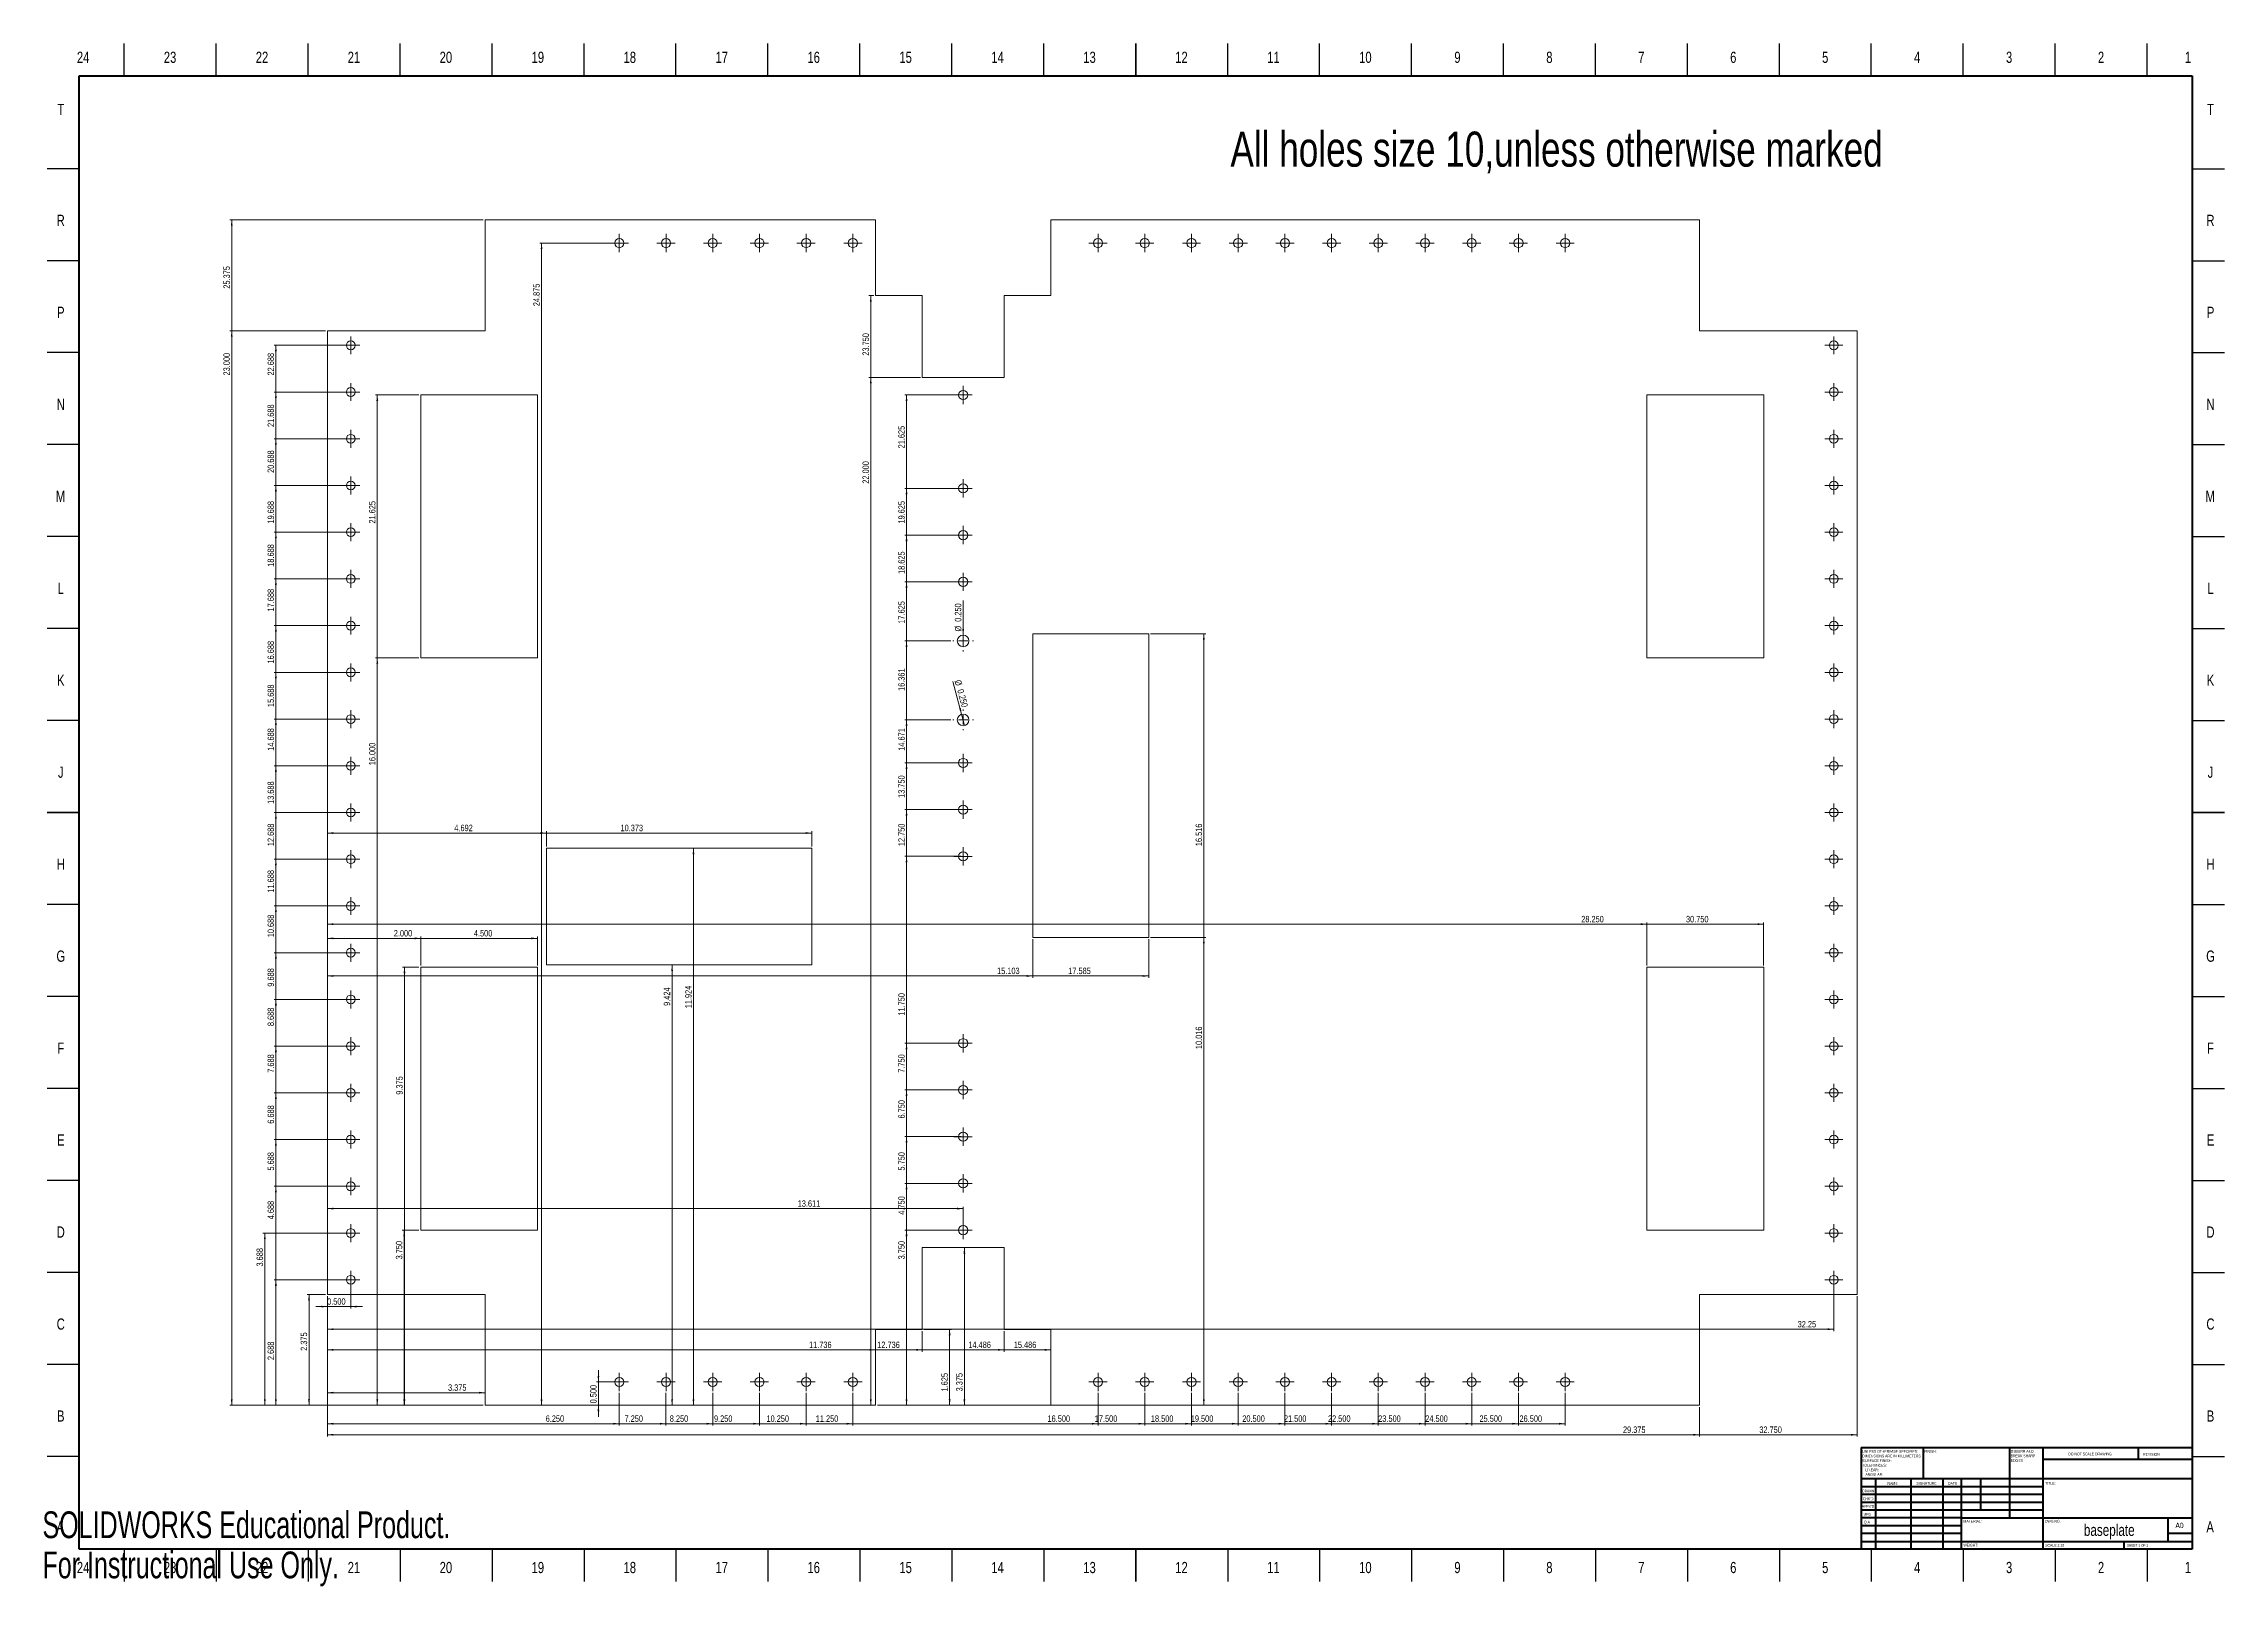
# Model space of a CAD drawing. Header units: inches. Extents: x 0 to 46.7, y 0 to 33.
import ezdxf

# ---------------------------------------------------------------- set-up
doc = ezdxf.new("R2010")
doc.units = ezdxf.units.IN
doc.header["$MEASUREMENT"] = 0
doc.styles.add('SLDTEXTSTYLE0', font='TXT', dxfattribs={"width": 0.75})
doc.styles.add('SLDTEXTSTYLE1', font='TXT', dxfattribs={"width": 0.686449})
doc.styles.add('SLDTEXTSTYLE2', font='TXT', dxfattribs={"width": 0.6875})
doc.styles.add('SLDTEXTSTYLE3', font='TXT', dxfattribs={"width": 0.7})
doc.dimstyles.new('SLDDIMSTYLE0', dxfattribs={"dimtxt": 0.137795, "dimasz": 0.13, "dimexe": 0, "dimexo": 0.0625, "dimgap": 0.034449, "dimtad": 1, "dimdec": 3, "dimrnd": 1e-09, "dimzin": 12, "dimdsep": 46, "dimtxsty": 'SLDTEXTSTYLE0', "dimsah": 1, "dimcen": 0.09, "dimadec": 0, "dimazin": 3, "dimtfac": 1, "dimtdec": 3, "dimtofl": 0, "dimtmove": 0, "dimatfit": 3, "dimfxl": 1, "dimfrac": 2, "dimtolj": 1, "dimtzin": 12, "dimarcsym": 0})
doc.dimstyles.new('SLDDIMSTYLE1', dxfattribs={"dimtxt": 0.137795, "dimasz": 0.13, "dimexe": 0, "dimexo": 0.0625, "dimgap": 0.034449, "dimtad": 1, "dimdec": 3, "dimrnd": 1e-09, "dimzin": 4, "dimdsep": 46, "dimtxsty": 'SLDTEXTSTYLE0', "dimsah": 1, "dimcen": 0.09, "dimadec": 0, "dimazin": 1, "dimtfac": 1, "dimtdec": 3, "dimtofl": 0, "dimtmove": 0, "dimatfit": 3, "dimfxl": 1, "dimfrac": 2, "dimtolj": 1, "dimtzin": 12, "dimarcsym": 0})
doc.dimstyles.new('SLDDIMSTYLE2', dxfattribs={"dimtxt": 0.137795, "dimasz": 0.13, "dimexe": 0, "dimexo": 0.0625, "dimgap": 0.034449, "dimtad": 1, "dimdec": 3, "dimrnd": 1e-09, "dimzin": 0, "dimdsep": 46, "dimtxsty": 'SLDTEXTSTYLE0', "dimsah": 1, "dimcen": 0.09, "dimadec": 0, "dimazin": 0, "dimtfac": 1, "dimtdec": 3, "dimtmove": 0, "dimatfit": 0, "dimfxl": 1, "dimfrac": 2, "dimtolj": 1, "dimtzin": 12, "dimarcsym": 0})
doc.dimstyles.new('SLDDIMSTYLE3', dxfattribs={"dimtxt": 0.137795, "dimasz": 0.13, "dimexe": 0, "dimexo": 0.0625, "dimgap": 0.034449, "dimtad": 1, "dimdec": 3, "dimrnd": 1e-09, "dimzin": 0, "dimdsep": 46, "dimtxsty": 'SLDTEXTSTYLE0', "dimblk1": 'NONE', "dimsah": 1, "dimcen": 0, "dimadec": 0, "dimazin": 0, "dimtfac": 1, "dimtdec": 3, "dimtmove": 0, "dimatfit": 3, "dimldrblk": 'NONE', "dimfxl": 1, "dimfrac": 2, "dimtolj": 1, "dimtzin": 12, "dimarcsym": 0})
doc.dimstyles.new('SLDDIMSTYLE4', dxfattribs={"dimtxt": 0.137795, "dimasz": 0.13, "dimexe": 0, "dimexo": 0.0625, "dimgap": 0.034449, "dimtad": 1, "dimrnd": 1e-09, "dimzin": 12, "dimdsep": 46, "dimtxsty": 'SLDTEXTSTYLE0', "dimsah": 1, "dimcen": 0.09, "dimadec": 0, "dimazin": 3, "dimtfac": 1, "dimtofl": 0, "dimtmove": 0, "dimatfit": 3, "dimfxl": 1, "dimfrac": 2, "dimtolj": 1, "dimtzin": 12, "dimarcsym": 0})

msp = doc.modelspace()

# ---------------------------------------------------------------- texts
at = {"color": 7, "linetype": 'Continuous', "lineweight": 0}
for s, insert, char_height, attachment_point, style in [('24', (0.8712, 32.8391), 0.24, 2, 'SLDTEXTSTYLE0'), ('23', (2.7314, 32.8391), 0.24, 2, 'SLDTEXTSTYLE0'), ('22', (4.6999, 32.8391), 0.24, 2, 'SLDTEXTSTYLE0'), ('21', (6.6684, 32.8391), 0.24, 2, 'SLDTEXTSTYLE0'), ('20', (8.6369, 32.8391), 0.24, 2, 'SLDTEXTSTYLE0'), ('19', (10.6054, 32.8391), 0.24, 2, 'SLDTEXTSTYLE0'), ('18', (12.5739, 32.8391), 0.24, 2, 'SLDTEXTSTYLE0'), ('17', (14.5424, 32.8391), 0.24, 2, 'SLDTEXTSTYLE0'), ('16', (16.5109, 32.8391), 0.24, 2, 'SLDTEXTSTYLE0'), ('15', (18.4794, 32.8391), 0.24, 2, 'SLDTEXTSTYLE0'), ('14', (20.4479, 32.8391), 0.24, 2, 'SLDTEXTSTYLE0'), ('13', (22.4164, 32.8391), 0.24, 2, 'SLDTEXTSTYLE0'), ('12', (24.3849, 32.8391), 0.24, 2, 'SLDTEXTSTYLE0'), ('11', (26.3534, 32.8391), 0.24, 2, 'SLDTEXTSTYLE0'), ('10', (28.3219, 32.8391), 0.24, 2, 'SLDTEXTSTYLE0'), ('9', (30.2929, 32.8391), 0.24, 2, 'SLDTEXTSTYLE0'), ('8', (32.2614, 32.8391), 0.24, 2, 'SLDTEXTSTYLE0'), ('7', (34.2299, 32.8391), 0.24, 2, 'SLDTEXTSTYLE0'), ('6', (36.1984, 32.8391), 0.24, 2, 'SLDTEXTSTYLE0'), ('5', (38.1669, 32.8391), 0.24, 2, 'SLDTEXTSTYLE0'), ('4', (40.1354, 32.8391), 0.24, 2, 'SLDTEXTSTYLE0'), ('3', (42.1039, 32.8391), 0.24, 2, 'SLDTEXTSTYLE0'), ('2', (44.0724, 32.8391), 0.24, 2, 'SLDTEXTSTYLE0'), ('1', (45.9326, 32.8391), 0.24, 2, 'SLDTEXTSTYLE0'), ('T', (0.393, 31.7215), 0.24, 2, 'SLDTEXTSTYLE0'), ('T', (46.4167, 31.7215), 0.24, 2, 'SLDTEXTSTYLE0'), ('All holes size 10,unless otherwise marked', (25.4333, 31.1287), 0.75, 1, 'SLDTEXTSTYLE0'), ('R', (0.3903, 29.3494), 0.24, 2, 'SLDTEXTSTYLE0'), ('R', (46.4139, 29.3494), 0.24, 2, 'SLDTEXTSTYLE0'), ('P', (0.3928, 27.3809), 0.24, 2, 'SLDTEXTSTYLE0'), ('P', (46.4164, 27.3809), 0.24, 2, 'SLDTEXTSTYLE0'), ('N', (0.3916, 25.4124), 0.24, 2, 'SLDTEXTSTYLE0'), ('N', (46.4152, 25.4124), 0.24, 2, 'SLDTEXTSTYLE0'), ('M', (0.3855, 23.4439), 0.24, 2, 'SLDTEXTSTYLE0'), ('M', (46.4091, 23.4439), 0.24, 2, 'SLDTEXTSTYLE0'), ('L', (0.3911, 21.4754), 0.24, 2, 'SLDTEXTSTYLE0'), ('L', (46.4147, 21.4754), 0.24, 2, 'SLDTEXTSTYLE0'), ('K', (0.393, 19.5069), 0.24, 2, 'SLDTEXTSTYLE0'), ('K', (46.4166, 19.5069), 0.24, 2, 'SLDTEXTSTYLE0'), ('J', (0.3915, 17.5384), 0.24, 2, 'SLDTEXTSTYLE0'), ('J', (46.4152, 17.5384), 0.24, 2, 'SLDTEXTSTYLE0'), ('H', (0.3931, 15.5699), 0.24, 2, 'SLDTEXTSTYLE0'), ('H', (46.4167, 15.5699), 0.24, 2, 'SLDTEXTSTYLE0'), ('G', (0.393, 13.6014), 0.24, 2, 'SLDTEXTSTYLE0'), ('G', (46.4166, 13.6014), 0.24, 2, 'SLDTEXTSTYLE0'), ('F', (0.3912, 11.6329), 0.24, 2, 'SLDTEXTSTYLE0'), ('F', (46.4148, 11.6329), 0.24, 2, 'SLDTEXTSTYLE0'), ('E', (0.3941, 9.6644), 0.24, 2, 'SLDTEXTSTYLE0'), ('E', (46.4177, 9.6644), 0.24, 2, 'SLDTEXTSTYLE0'), ('D', (0.391, 7.6959), 0.24, 2, 'SLDTEXTSTYLE0'), ('D', (46.4146, 7.6959), 0.24, 2, 'SLDTEXTSTYLE0'), ('C', (0.3912, 5.7274), 0.24, 2, 'SLDTEXTSTYLE0'), ('C', (46.4148, 5.7274), 0.24, 2, 'SLDTEXTSTYLE0'), ('B', (0.3919, 3.7589), 0.24, 2, 'SLDTEXTSTYLE0'), ('B', (46.4155, 3.7589), 0.24, 2, 'SLDTEXTSTYLE0'), ('FINISH:', (40.2902, 2.9102), 0.05906, 1, 'SLDTEXTSTYLE0'), ('DO NOT SCALE DRAWING', (43.3707, 2.8556), 0.059055, 1, 'SLDTEXTSTYLE0'), ('REVISION', (44.9735, 2.8478), 0.05906, 1, 'SLDTEXTSTYLE0'), ('DRAWN', (38.9623, 2.0624), 0.05906, 1, 'SLDTEXTSTYLE1'), ("CHK'D", (38.974, 1.8961), 0.05906, 1, 'SLDTEXTSTYLE0'), ('NAME', (39.5009, 2.2245), 0.05906, 1, 'SLDTEXTSTYLE0'), ('SIGNATURE', (40.1194, 2.2268), 0.05906, 1, 'SLDTEXTSTYLE0'), ('DATE', (40.7959, 2.2274), 0.05906, 1, 'SLDTEXTSTYLE0'), ('TITLE:', (42.8776, 2.2274), 0.05906, 1, 'SLDTEXTSTYLE0'), ("APPV'D", (38.9528, 1.7349), 0.05906, 1, 'SLDTEXTSTYLE0'), ('MFG', (38.9813, 1.5636), 0.05906, 1, 'SLDTEXTSTYLE0'), ('MATERIAL:', (41.1278, 1.4168), 0.05906, 1, 'SLDTEXTSTYLE0'), ('DWG NO.', (42.8722, 1.4168), 0.05906, 1, 'SLDTEXTSTYLE0'), ('A', (0.3841, 1.3868), 0.24, 2, 'SLDTEXTSTYLE0'), ('Q.A', (38.9964, 1.3978), 0.05906, 1, 'SLDTEXTSTYLE0'), ('baseplate', (44.2476, 1.3231), 0.25, 2, 'SLDTEXTSTYLE0'), ('A0', (45.6642, 1.3546), 0.11458, 1, 'SLDTEXTSTYLE0'), ('A', (46.4077, 1.3868), 0.24, 2, 'SLDTEXTSTYLE0'), ('24', (0.8712, 0.5163), 0.24, 2, 'SLDTEXTSTYLE0'), ('23', (2.7314, 0.5163), 0.24, 2, 'SLDTEXTSTYLE0'), ('22', (4.6999, 0.5163), 0.24, 2, 'SLDTEXTSTYLE0'), ('21', (6.6684, 0.5163), 0.24, 2, 'SLDTEXTSTYLE0'), ('20', (8.6369, 0.5163), 0.24, 2, 'SLDTEXTSTYLE0'), ('19', (10.6054, 0.5163), 0.24, 2, 'SLDTEXTSTYLE0'), ('18', (12.5739, 0.5163), 0.24, 2, 'SLDTEXTSTYLE0'), ('17', (14.5424, 0.5163), 0.24, 2, 'SLDTEXTSTYLE0'), ('16', (16.5109, 0.5163), 0.24, 2, 'SLDTEXTSTYLE0'), ('15', (18.4794, 0.5163), 0.24, 2, 'SLDTEXTSTYLE0'), ('14', (20.4479, 0.5163), 0.24, 2, 'SLDTEXTSTYLE0'), ('13', (22.4164, 0.5163), 0.24, 2, 'SLDTEXTSTYLE0'), ('12', (24.3849, 0.5163), 0.24, 2, 'SLDTEXTSTYLE0'), ('11', (26.3534, 0.5163), 0.24, 2, 'SLDTEXTSTYLE0'), ('10', (28.3219, 0.5163), 0.24, 2, 'SLDTEXTSTYLE0'), ('9', (30.2929, 0.5163), 0.24, 2, 'SLDTEXTSTYLE0'), ('8', (32.2614, 0.5163), 0.24, 2, 'SLDTEXTSTYLE0'), ('7', (34.2299, 0.5163), 0.24, 2, 'SLDTEXTSTYLE0'), ('6', (36.1984, 0.5163), 0.24, 2, 'SLDTEXTSTYLE0'), ('5', (38.1669, 0.5163), 0.24, 2, 'SLDTEXTSTYLE0'), ('4', (40.1354, 0.5163), 0.24, 2, 'SLDTEXTSTYLE0'), ('WEIGHT:', (41.1267, 0.9035), 0.059, 1, 'SLDTEXTSTYLE0'), ('3', (42.1039, 0.5163), 0.24, 2, 'SLDTEXTSTYLE0'), ('SCALE:1:10', (42.8769, 0.9016), 0.05906, 1, 'SLDTEXTSTYLE0'), ('2', (44.0724, 0.5163), 0.24, 2, 'SLDTEXTSTYLE0'), ('SHEET 1 OF 1', (44.6251, 0.9016), 0.059055, 1, 'SLDTEXTSTYLE2'), ('1', (45.9326, 0.5163), 0.24, 2, 'SLDTEXTSTYLE0')]:
    msp.add_mtext(s, dxfattribs=dict(at, insert=insert, char_height=char_height, attachment_point=attachment_point, style=style))
at = {"color": 7, "linetype": 'Continuous', "char_height": 0.572807, "attachment_point": 1, "style": 'SLDTEXTSTYLE3'}
for s, insert in [('SOLIDWORKS Educational Product.', (0, 1.5976)), ('For Instructional Use Only.', (0, 0.7384))]:
    msp.add_mtext(s, dxfattribs=dict(at, insert=insert))

# ---------------------------------------------------------------- blocks, each defined once
blk = doc.blocks.new('SW_NOTE_0')
at = {"color": 0, "linetype": 'Continuous', "lineweight": 0, "attachment_point": 1, "style": 'SLDTEXTSTYLE0'}
for s, insert, char_height in [('UNLESS OTHERWISE SPECIFIED:', (0, 0.076), 0.05906), ('TOLERANCES:', (0, -0.219), 0.05906), ('SURFACE FINISH:', (0, -0.121), 0.05906), ('DIMENSIONS ARE IN MILLIMETERS', (0, -0.022), 0.05906), ('ANGULAR:', (0.066, -0.416), 0.0591), ('LINEAR:', (0.066, -0.318), 0.0591)]:
    blk.add_mtext(s, dxfattribs=dict(at, insert=insert, char_height=char_height))
blk = doc.blocks.new('SW_NOTE_1')
at = {"color": 0, "linetype": 'Continuous', "lineweight": 0, "attachment_point": 1, "style": 'SLDTEXTSTYLE0'}
for s, insert, char_height in [('DEBURR AND', (0, 0.076), 0.0591), ('BREAK SHARP', (0, -0.022), 0.05906), ('EDGES', (0, -0.121), 0.0591)]:
    blk.add_mtext(s, dxfattribs=dict(at, insert=insert, char_height=char_height))
blk = doc.blocks.new('_D')
at = {"color": 7, "linetype": 'Continuous', "lineweight": 0}
for p, q in [((6.099, 6.203), (6.099, 4.099)), ((6.099, 4.138), (9.474, 4.138))]:
    blk.add_line(p, q, dxfattribs=at)
for points in [[(6.099, 4.138), (6.229, 4.118), (6.229, 4.158)], [(9.474, 4.138), (9.344, 4.158), (9.344, 4.118)]]:
    blk.add_solid(points, dxfattribs=at)
at = {"color": 7, "linetype": 'Continuous', "lineweight": 0, "insert": (8.683, 4.316), "char_height": 0.1378, "attachment_point": 1, "style": 'SLDTEXTSTYLE0'}
blk.add_mtext('3.375', dxfattribs=at)
blk = doc.blocks.new('_D_1')
at = {"color": 7, "linetype": 'Continuous', "lineweight": 0}
for p, q in [((6.099, 6.203), (6.099, 5.015)), ((6.099, 5.055), (17.836, 5.055))]:
    blk.add_line(p, q, dxfattribs=at)
for points in [[(6.099, 5.055), (6.229, 5.035), (6.229, 5.075)], [(17.836, 5.055), (17.706, 5.075), (17.706, 5.035)]]:
    blk.add_solid(points, dxfattribs=at)
at = {"color": 7, "linetype": 'Continuous', "lineweight": 0, "insert": (16.411, 5.232), "char_height": 0.1378, "attachment_point": 1, "style": 'SLDTEXTSTYLE0'}
blk.add_mtext('11.736', dxfattribs=at)
blk = doc.blocks.new('_D_2')
at = {"color": 7, "linetype": 'Continuous', "lineweight": 0}
for p, q in [((6.099, 6.203), (6.099, 5.015)), ((18.836, 5.453), (18.836, 5.015)), ((6.099, 5.055), (18.836, 5.055))]:
    blk.add_line(p, q, dxfattribs=at)
for points in [[(6.099, 5.055), (6.229, 5.035), (6.229, 5.075)], [(18.836, 5.055), (18.706, 5.075), (18.706, 5.035)]]:
    blk.add_solid(points, dxfattribs=at)
at = {"color": 7, "linetype": 'Continuous', "lineweight": 0, "insert": (17.872, 5.232), "char_height": 0.1378, "attachment_point": 1, "style": 'SLDTEXTSTYLE0'}
blk.add_mtext('12.736', dxfattribs=at)
blk = doc.blocks.new('_D_3')
at = {"color": 7, "linetype": 'Continuous', "lineweight": 0}
for p, q in [((6.099, 6.203), (6.099, 5.015)), ((20.586, 5.453), (20.586, 5.015)), ((6.099, 5.055), (20.586, 5.055))]:
    blk.add_line(p, q, dxfattribs=at)
for points in [[(6.099, 5.055), (6.229, 5.035), (6.229, 5.075)], [(20.586, 5.055), (20.456, 5.075), (20.456, 5.035)]]:
    blk.add_solid(points, dxfattribs=at)
at = {"color": 7, "linetype": 'Continuous', "lineweight": 0, "insert": (19.822, 5.232), "char_height": 0.1378, "attachment_point": 1, "style": 'SLDTEXTSTYLE0'}
blk.add_mtext('14.486', dxfattribs=at)
blk = doc.blocks.new('_D_4')
at = {"color": 7, "linetype": 'Continuous', "lineweight": 0}
for p, q in [((6.099, 13.862), (8.099, 13.862)), ((8.099, 13.282), (8.099, 13.902))]:
    blk.add_line(p, q, dxfattribs=at)
for points in [[(6.099, 13.862), (6.229, 13.842), (6.229, 13.882)], [(8.099, 13.862), (7.969, 13.882), (7.969, 13.842)]]:
    blk.add_solid(points, dxfattribs=at)
at = {"color": 7, "linetype": 'Continuous', "lineweight": 0, "insert": (7.521, 14.04), "char_height": 0.1378, "attachment_point": 1, "style": 'SLDTEXTSTYLE0'}
blk.add_mtext('2.000', dxfattribs=at)
blk = doc.blocks.new('_D_5')
at = {"color": 7, "linetype": 'Continuous', "lineweight": 0}
for p, q in [((6.099, 13.862), (10.599, 13.862)), ((10.599, 13.282), (10.599, 13.902))]:
    blk.add_line(p, q, dxfattribs=at)
for points in [[(6.099, 13.862), (6.229, 13.842), (6.229, 13.882)], [(10.599, 13.862), (10.469, 13.882), (10.469, 13.842)]]:
    blk.add_solid(points, dxfattribs=at)
at = {"color": 7, "linetype": 'Continuous', "lineweight": 0, "insert": (9.236, 14.04), "char_height": 0.1378, "attachment_point": 1, "style": 'SLDTEXTSTYLE0'}
blk.add_mtext('4.500', dxfattribs=at)
blk = doc.blocks.new('_D_6')
at = {"color": 7, "linetype": 'Continuous', "lineweight": 0}
for p, q in [((6.099, 6.203), (6.099, 5.015)), ((6.099, 5.055), (21.586, 5.055))]:
    blk.add_line(p, q, dxfattribs=at)
for points in [[(6.099, 5.055), (6.229, 5.035), (6.229, 5.075)], [(21.586, 5.055), (21.456, 5.075), (21.456, 5.035)]]:
    blk.add_solid(points, dxfattribs=at)
at = {"color": 7, "linetype": 'Continuous', "lineweight": 0, "insert": (20.795, 5.232), "char_height": 0.1378, "attachment_point": 1, "style": 'SLDTEXTSTYLE0'}
blk.add_mtext('15.486', dxfattribs=at)
blk = doc.blocks.new('_D_7')
at = {"color": 7, "linetype": 'Continuous', "lineweight": 0}
for p, q in [((6.099, 14.166), (34.349, 14.166)), ((34.349, 13.282), (34.349, 14.205))]:
    blk.add_line(p, q, dxfattribs=at)
for points in [[(6.099, 14.166), (6.229, 14.146), (6.229, 14.186)], [(34.349, 14.166), (34.219, 14.186), (34.219, 14.146)]]:
    blk.add_solid(points, dxfattribs=at)
at = {"color": 7, "linetype": 'Continuous', "lineweight": 0, "insert": (32.944, 14.343), "char_height": 0.1378, "attachment_point": 1, "style": 'SLDTEXTSTYLE0'}
blk.add_mtext('28.250', dxfattribs=at)
blk = doc.blocks.new('_D_8')
at = {"color": 7, "linetype": 'Continuous', "lineweight": 0}
for p, q in [((6.099, 14.166), (36.849, 14.166)), ((36.849, 13.282), (36.849, 14.205))]:
    blk.add_line(p, q, dxfattribs=at)
for points in [[(6.099, 14.166), (6.229, 14.146), (6.229, 14.186)], [(36.849, 14.166), (36.719, 14.186), (36.719, 14.146)]]:
    blk.add_solid(points, dxfattribs=at)
at = {"color": 7, "linetype": 'Continuous', "lineweight": 0, "insert": (35.186, 14.343), "char_height": 0.1378, "attachment_point": 1, "style": 'SLDTEXTSTYLE0'}
blk.add_mtext('30.750', dxfattribs=at)
blk = doc.blocks.new('_D_9')
at = {"color": 7, "linetype": 'Continuous', "lineweight": 0}
for p, q in [((6.099, 6.203), (6.099, 3.198)), ((35.474, 3.828), (35.474, 3.198)), ((6.099, 3.238), (35.474, 3.238))]:
    blk.add_line(p, q, dxfattribs=at)
for points in [[(6.099, 3.238), (6.229, 3.218), (6.229, 3.258)], [(35.474, 3.238), (35.344, 3.258), (35.344, 3.218)]]:
    blk.add_solid(points, dxfattribs=at)
at = {"color": 7, "linetype": 'Continuous', "lineweight": 0, "insert": (33.837, 3.415), "char_height": 0.1378, "attachment_point": 1, "style": 'SLDTEXTSTYLE0'}
blk.add_mtext('29.375', dxfattribs=at)
blk = doc.blocks.new('_D_10')
at = {"color": 7, "linetype": 'Continuous', "lineweight": 0}
for p, q in [((6.099, 6.203), (6.099, 3.198)), ((38.849, 6.203), (38.849, 3.198)), ((6.099, 3.238), (38.849, 3.238))]:
    blk.add_line(p, q, dxfattribs=at)
for points in [[(6.099, 3.238), (6.229, 3.218), (6.229, 3.258)], [(38.849, 3.238), (38.719, 3.258), (38.719, 3.218)]]:
    blk.add_solid(points, dxfattribs=at)
at = {"color": 7, "linetype": 'Continuous', "lineweight": 0, "insert": (36.756, 3.415), "char_height": 0.1378, "attachment_point": 1, "style": 'SLDTEXTSTYLE0'}
blk.add_mtext('32.750', dxfattribs=at)
blk = doc.blocks.new('_D_11')
at = {"color": 7, "linetype": 'Continuous', "lineweight": 0}
for p, q in [((6.099, 6.203), (6.099, 3.435)), ((12.349, 4.132), (12.349, 3.435)), ((6.099, 3.474), (12.349, 3.474))]:
    blk.add_line(p, q, dxfattribs=at)
for points in [[(6.099, 3.474), (6.229, 3.454), (6.229, 3.494)], [(12.349, 3.474), (12.219, 3.494), (12.219, 3.454)]]:
    blk.add_solid(points, dxfattribs=at)
at = {"color": 7, "linetype": 'Continuous', "lineweight": 0, "insert": (10.774, 3.652), "char_height": 0.1378, "attachment_point": 1, "style": 'SLDTEXTSTYLE0'}
blk.add_mtext('6.250', dxfattribs=at)
blk = doc.blocks.new('_D_12')
at = {"color": 7, "linetype": 'Continuous', "lineweight": 0}
for p, q in [((6.099, 6.203), (6.099, 3.435)), ((13.349, 4.132), (13.349, 3.435)), ((6.099, 3.474), (13.349, 3.474))]:
    blk.add_line(p, q, dxfattribs=at)
for points in [[(6.099, 3.474), (6.229, 3.454), (6.229, 3.494)], [(13.349, 3.474), (13.219, 3.494), (13.219, 3.454)]]:
    blk.add_solid(points, dxfattribs=at)
at = {"color": 7, "linetype": 'Continuous', "lineweight": 0, "insert": (12.461, 3.652), "char_height": 0.1378, "attachment_point": 1, "style": 'SLDTEXTSTYLE0'}
blk.add_mtext('7.250', dxfattribs=at)
blk = doc.blocks.new('_D_13')
at = {"color": 7, "linetype": 'Continuous', "lineweight": 0}
for p, q in [((6.099, 6.203), (6.099, 3.435)), ((14.349, 4.132), (14.349, 3.435)), ((6.099, 3.474), (14.349, 3.474))]:
    blk.add_line(p, q, dxfattribs=at)
for points in [[(6.099, 3.474), (6.229, 3.454), (6.229, 3.494)], [(14.349, 3.474), (14.219, 3.494), (14.219, 3.454)]]:
    blk.add_solid(points, dxfattribs=at)
at = {"color": 7, "linetype": 'Continuous', "lineweight": 0, "insert": (13.43, 3.652), "char_height": 0.1378, "attachment_point": 1, "style": 'SLDTEXTSTYLE0'}
blk.add_mtext('8.250', dxfattribs=at)
blk = doc.blocks.new('_D_14')
at = {"color": 7, "linetype": 'Continuous', "lineweight": 0}
for p, q in [((6.099, 6.203), (6.099, 3.435)), ((15.349, 4.132), (15.349, 3.435)), ((15.349, 3.474), (6.099, 3.474))]:
    blk.add_line(p, q, dxfattribs=at)
for points in [[(6.099, 3.474), (6.229, 3.454), (6.229, 3.494)], [(15.349, 3.474), (15.219, 3.494), (15.219, 3.454)]]:
    blk.add_solid(points, dxfattribs=at)
at = {"color": 7, "linetype": 'Continuous', "lineweight": 0, "insert": (14.377, 3.652), "char_height": 0.1378, "attachment_point": 1, "style": 'SLDTEXTSTYLE0'}
blk.add_mtext('9.250', dxfattribs=at)
blk = doc.blocks.new('_D_15')
at = {"color": 7, "linetype": 'Continuous', "lineweight": 0}
for p, q in [((6.099, 6.203), (6.099, 3.435)), ((16.349, 4.132), (16.349, 3.435)), ((16.349, 3.474), (6.099, 3.474))]:
    blk.add_line(p, q, dxfattribs=at)
for points in [[(6.099, 3.474), (6.229, 3.454), (6.229, 3.494)], [(16.349, 3.474), (16.219, 3.494), (16.219, 3.454)]]:
    blk.add_solid(points, dxfattribs=at)
at = {"color": 7, "linetype": 'Continuous', "lineweight": 0, "insert": (15.5, 3.652), "char_height": 0.1378, "attachment_point": 1, "style": 'SLDTEXTSTYLE0'}
blk.add_mtext('10.250', dxfattribs=at)
blk = doc.blocks.new('_D_16')
at = {"color": 7, "linetype": 'Continuous', "lineweight": 0}
for p, q in [((6.099, 6.203), (6.099, 3.435)), ((17.349, 4.132), (17.349, 3.435)), ((17.349, 3.474), (6.099, 3.474))]:
    blk.add_line(p, q, dxfattribs=at)
for points in [[(6.099, 3.474), (6.229, 3.454), (6.229, 3.494)], [(17.349, 3.474), (17.219, 3.494), (17.219, 3.454)]]:
    blk.add_solid(points, dxfattribs=at)
at = {"color": 7, "linetype": 'Continuous', "lineweight": 0, "insert": (16.555, 3.652), "char_height": 0.1378, "attachment_point": 1, "style": 'SLDTEXTSTYLE0'}
blk.add_mtext('11.250', dxfattribs=at)
blk = doc.blocks.new('_D_17')
at = {"color": 7, "linetype": 'Continuous', "lineweight": 0}
for p, q in [((6.099, 6.203), (6.099, 3.435)), ((22.599, 4.132), (22.599, 3.435)), ((6.099, 3.474), (22.599, 3.474))]:
    blk.add_line(p, q, dxfattribs=at)
for points in [[(6.099, 3.474), (6.229, 3.454), (6.229, 3.494)], [(22.599, 3.474), (22.469, 3.494), (22.469, 3.454)]]:
    blk.add_solid(points, dxfattribs=at)
at = {"color": 7, "linetype": 'Continuous', "lineweight": 0, "insert": (21.517, 3.652), "char_height": 0.1378, "attachment_point": 1, "style": 'SLDTEXTSTYLE0'}
blk.add_mtext('16.500', dxfattribs=at)
blk = doc.blocks.new('_D_18')
at = {"color": 7, "linetype": 'Continuous', "lineweight": 0}
for p, q in [((6.099, 6.203), (6.099, 3.435)), ((23.599, 4.132), (23.599, 3.435)), ((6.099, 3.474), (23.599, 3.474))]:
    blk.add_line(p, q, dxfattribs=at)
for points in [[(6.099, 3.474), (6.229, 3.454), (6.229, 3.494)], [(23.599, 3.474), (23.469, 3.494), (23.469, 3.454)]]:
    blk.add_solid(points, dxfattribs=at)
at = {"color": 7, "linetype": 'Continuous', "lineweight": 0, "insert": (22.529, 3.652), "char_height": 0.1378, "attachment_point": 1, "style": 'SLDTEXTSTYLE0'}
blk.add_mtext('17.500', dxfattribs=at)
blk = doc.blocks.new('_D_19')
at = {"color": 7, "linetype": 'Continuous', "lineweight": 0}
for p, q in [((6.099, 6.203), (6.099, 3.435)), ((24.599, 4.132), (24.599, 3.435)), ((6.099, 3.474), (24.599, 3.474))]:
    blk.add_line(p, q, dxfattribs=at)
for points in [[(6.099, 3.474), (6.229, 3.454), (6.229, 3.494)], [(24.599, 3.474), (24.469, 3.494), (24.469, 3.454)]]:
    blk.add_solid(points, dxfattribs=at)
at = {"color": 7, "linetype": 'Continuous', "lineweight": 0, "insert": (23.73, 3.652), "char_height": 0.1378, "attachment_point": 1, "style": 'SLDTEXTSTYLE0'}
blk.add_mtext('18.500', dxfattribs=at)
blk = doc.blocks.new('_D_20')
at = {"color": 7, "linetype": 'Continuous', "lineweight": 0}
for p, q in [((6.099, 6.203), (6.099, 3.435)), ((25.599, 4.132), (25.599, 3.435)), ((25.599, 3.474), (6.099, 3.474))]:
    blk.add_line(p, q, dxfattribs=at)
for points in [[(6.099, 3.474), (6.229, 3.454), (6.229, 3.494)], [(25.599, 3.474), (25.469, 3.494), (25.469, 3.454)]]:
    blk.add_solid(points, dxfattribs=at)
at = {"color": 7, "linetype": 'Continuous', "lineweight": 0, "insert": (24.584, 3.652), "char_height": 0.1378, "attachment_point": 1, "style": 'SLDTEXTSTYLE0'}
blk.add_mtext('19.500', dxfattribs=at)
blk = doc.blocks.new('_D_21')
at = {"color": 7, "linetype": 'Continuous', "lineweight": 0}
for p, q in [((6.099, 6.203), (6.099, 3.435)), ((26.599, 4.132), (26.599, 3.435)), ((26.599, 3.474), (6.099, 3.474))]:
    blk.add_line(p, q, dxfattribs=at)
for points in [[(6.099, 3.474), (6.229, 3.454), (6.229, 3.494)], [(26.599, 3.474), (26.469, 3.494), (26.469, 3.454)]]:
    blk.add_solid(points, dxfattribs=at)
at = {"color": 7, "linetype": 'Continuous', "lineweight": 0, "insert": (25.687, 3.652), "char_height": 0.1378, "attachment_point": 1, "style": 'SLDTEXTSTYLE0'}
blk.add_mtext('20.500', dxfattribs=at)
blk = doc.blocks.new('_D_22')
at = {"color": 7, "linetype": 'Continuous', "lineweight": 0}
for p, q in [((6.099, 6.203), (6.099, 3.435)), ((27.599, 4.132), (27.599, 3.435)), ((27.599, 3.474), (6.099, 3.474))]:
    blk.add_line(p, q, dxfattribs=at)
for points in [[(6.099, 3.474), (6.229, 3.454), (6.229, 3.494)], [(27.599, 3.474), (27.469, 3.494), (27.469, 3.454)]]:
    blk.add_solid(points, dxfattribs=at)
at = {"color": 7, "linetype": 'Continuous', "lineweight": 0, "insert": (26.578, 3.652), "char_height": 0.1378, "attachment_point": 1, "style": 'SLDTEXTSTYLE0'}
blk.add_mtext('21.500', dxfattribs=at)
blk = doc.blocks.new('_D_23')
at = {"color": 7, "linetype": 'Continuous', "lineweight": 0}
for p, q in [((6.099, 6.203), (6.099, 3.435)), ((28.599, 4.132), (28.599, 3.435)), ((6.099, 3.474), (28.599, 3.474))]:
    blk.add_line(p, q, dxfattribs=at)
for points in [[(6.099, 3.474), (6.229, 3.454), (6.229, 3.494)], [(28.599, 3.474), (28.469, 3.494), (28.469, 3.454)]]:
    blk.add_solid(points, dxfattribs=at)
at = {"color": 7, "linetype": 'Continuous', "lineweight": 0, "insert": (27.522, 3.652), "char_height": 0.1378, "attachment_point": 1, "style": 'SLDTEXTSTYLE0'}
blk.add_mtext('22.500', dxfattribs=at)
blk = doc.blocks.new('_D_24')
at = {"color": 7, "linetype": 'Continuous', "lineweight": 0}
for p, q in [((6.099, 6.203), (6.099, 3.435)), ((29.599, 4.132), (29.599, 3.435)), ((29.599, 3.474), (6.099, 3.474))]:
    blk.add_line(p, q, dxfattribs=at)
for points in [[(6.099, 3.474), (6.229, 3.454), (6.229, 3.494)], [(29.599, 3.474), (29.469, 3.494), (29.469, 3.454)]]:
    blk.add_solid(points, dxfattribs=at)
at = {"color": 7, "linetype": 'Continuous', "lineweight": 0, "insert": (28.597, 3.652), "char_height": 0.1378, "attachment_point": 1, "style": 'SLDTEXTSTYLE0'}
blk.add_mtext('23.500', dxfattribs=at)
blk = doc.blocks.new('_D_25')
at = {"color": 7, "linetype": 'Continuous', "lineweight": 0}
for p, q in [((6.099, 6.203), (6.099, 3.435)), ((30.599, 4.132), (30.599, 3.435)), ((30.599, 3.474), (6.099, 3.474))]:
    blk.add_line(p, q, dxfattribs=at)
for points in [[(6.099, 3.474), (6.229, 3.454), (6.229, 3.494)], [(30.599, 3.474), (30.469, 3.494), (30.469, 3.454)]]:
    blk.add_solid(points, dxfattribs=at)
at = {"color": 7, "linetype": 'Continuous', "lineweight": 0, "insert": (29.604, 3.652), "char_height": 0.1378, "attachment_point": 1, "style": 'SLDTEXTSTYLE0'}
blk.add_mtext('24.500', dxfattribs=at)
blk = doc.blocks.new('_D_26')
at = {"color": 7, "linetype": 'Continuous', "lineweight": 0}
for p, q in [((6.099, 6.203), (6.099, 3.435)), ((31.599, 4.132), (31.599, 3.435)), ((31.599, 3.474), (6.099, 3.474))]:
    blk.add_line(p, q, dxfattribs=at)
for points in [[(6.099, 3.474), (6.229, 3.454), (6.229, 3.494)], [(31.599, 3.474), (31.469, 3.494), (31.469, 3.454)]]:
    blk.add_solid(points, dxfattribs=at)
at = {"color": 7, "linetype": 'Continuous', "lineweight": 0, "insert": (30.765, 3.652), "char_height": 0.1378, "attachment_point": 1, "style": 'SLDTEXTSTYLE0'}
blk.add_mtext('25.500', dxfattribs=at)
blk = doc.blocks.new('_D_27')
at = {"color": 7, "linetype": 'Continuous', "lineweight": 0}
for p, q in [((6.099, 6.203), (6.099, 3.435)), ((32.599, 4.132), (32.599, 3.435)), ((32.599, 3.474), (6.099, 3.474))]:
    blk.add_line(p, q, dxfattribs=at)
for points in [[(6.099, 3.474), (6.229, 3.454), (6.229, 3.494)], [(32.599, 3.474), (32.469, 3.494), (32.469, 3.454)]]:
    blk.add_solid(points, dxfattribs=at)
at = {"color": 7, "linetype": 'Continuous', "lineweight": 0, "insert": (31.622, 3.652), "char_height": 0.1378, "attachment_point": 1, "style": 'SLDTEXTSTYLE0'}
blk.add_mtext('26.500', dxfattribs=at)
blk = doc.blocks.new('_D_28')
at = {"color": 7, "linetype": 'Continuous', "lineweight": 0}
for p, q in [((10.791, 16.116), (6.099, 16.116)), ((10.791, 15.831), (10.791, 16.156))]:
    blk.add_line(p, q, dxfattribs=at)
for points in [[(6.099, 16.116), (6.229, 16.096), (6.229, 16.136)], [(10.791, 16.116), (10.661, 16.136), (10.661, 16.096)]]:
    blk.add_solid(points, dxfattribs=at)
at = {"color": 7, "linetype": 'Continuous', "lineweight": 0, "insert": (8.817, 16.294), "char_height": 0.1378, "attachment_point": 1, "style": 'SLDTEXTSTYLE0'}
blk.add_mtext('4.692', dxfattribs=at)
blk = doc.blocks.new('_D_29')
at = {"color": 7, "linetype": 'Continuous', "lineweight": 0}
for p, q in [((6.099, 16.116), (16.472, 16.116)), ((16.472, 15.831), (16.472, 16.156))]:
    blk.add_line(p, q, dxfattribs=at)
for points in [[(6.099, 16.116), (6.229, 16.096), (6.229, 16.136)], [(16.472, 16.116), (16.342, 16.136), (16.342, 16.096)]]:
    blk.add_solid(points, dxfattribs=at)
at = {"color": 7, "linetype": 'Continuous', "lineweight": 0, "insert": (12.375, 16.294), "char_height": 0.1378, "attachment_point": 1, "style": 'SLDTEXTSTYLE0'}
blk.add_mtext('10.373', dxfattribs=at)
blk = doc.blocks.new('_D_30')
at = {"color": 7, "linetype": 'Continuous', "lineweight": 0}
for p, q in [((6.56, 6.555), (4.958, 6.555)), ((4.997, 6.555), (4.997, 3.868)), ((9.435, 3.868), (4.958, 3.868))]:
    blk.add_line(p, q, dxfattribs=at)
for points in [[(4.997, 6.555), (4.977, 6.425), (5.017, 6.425)], [(4.997, 3.868), (5.017, 3.998), (4.977, 3.998)]]:
    blk.add_solid(points, dxfattribs=at)
at = {"color": 7, "linetype": 'Continuous', "lineweight": 0, "insert": (4.819, 4.836), "char_height": 0.1378, "attachment_point": 1, "rotation": 90, "style": 'SLDTEXTSTYLE0'}
blk.add_mtext('2.688', dxfattribs=at)
blk = doc.blocks.new('_D_31')
at = {"color": 7, "linetype": 'Continuous', "lineweight": 0}
for p, q in [((6.56, 7.555), (4.721, 7.555)), ((4.761, 7.555), (4.761, 3.868)), ((9.435, 3.868), (4.721, 3.868))]:
    blk.add_line(p, q, dxfattribs=at)
for points in [[(4.761, 7.555), (4.741, 7.425), (4.781, 7.425)], [(4.761, 3.868), (4.781, 3.998), (4.741, 3.998)]]:
    blk.add_solid(points, dxfattribs=at)
at = {"color": 7, "linetype": 'Continuous', "lineweight": 0, "insert": (4.583, 6.839), "char_height": 0.1378, "attachment_point": 1, "rotation": 90, "style": 'SLDTEXTSTYLE0'}
blk.add_mtext('3.688', dxfattribs=at)
blk = doc.blocks.new('_D_32')
at = {"color": 7, "linetype": 'Continuous', "lineweight": 0}
for p, q in [((6.56, 8.555), (4.958, 8.555)), ((4.997, 8.555), (4.997, 3.868)), ((9.435, 3.868), (4.958, 3.868))]:
    blk.add_line(p, q, dxfattribs=at)
for points in [[(4.997, 8.555), (4.977, 8.425), (5.017, 8.425)], [(4.997, 3.868), (5.017, 3.998), (4.977, 3.998)]]:
    blk.add_solid(points, dxfattribs=at)
at = {"color": 7, "linetype": 'Continuous', "lineweight": 0, "insert": (4.819, 7.849), "char_height": 0.1378, "attachment_point": 1, "rotation": 90, "style": 'SLDTEXTSTYLE0'}
blk.add_mtext('4.688', dxfattribs=at)
blk = doc.blocks.new('_D_33')
at = {"color": 7, "linetype": 'Continuous', "lineweight": 0}
for p, q in [((6.56, 9.555), (4.958, 9.555)), ((4.997, 9.555), (4.997, 3.868)), ((9.435, 3.868), (4.958, 3.868))]:
    blk.add_line(p, q, dxfattribs=at)
for points in [[(4.997, 9.555), (4.977, 9.425), (5.017, 9.425)], [(4.997, 3.868), (5.017, 3.998), (4.977, 3.998)]]:
    blk.add_solid(points, dxfattribs=at)
at = {"color": 7, "linetype": 'Continuous', "lineweight": 0, "insert": (4.819, 8.892), "char_height": 0.1378, "attachment_point": 1, "rotation": 90, "style": 'SLDTEXTSTYLE0'}
blk.add_mtext('5.688', dxfattribs=at)
blk = doc.blocks.new('_D_34')
at = {"color": 7, "linetype": 'Continuous', "lineweight": 0}
for p, q in [((6.56, 10.555), (4.958, 10.555)), ((4.997, 10.555), (4.997, 3.868)), ((9.435, 3.868), (4.958, 3.868))]:
    blk.add_line(p, q, dxfattribs=at)
for points in [[(4.997, 10.555), (4.977, 10.425), (5.017, 10.425)], [(4.997, 3.868), (5.017, 3.998), (4.977, 3.998)]]:
    blk.add_solid(points, dxfattribs=at)
at = {"color": 7, "linetype": 'Continuous', "lineweight": 0, "insert": (4.819, 9.895), "char_height": 0.1378, "attachment_point": 1, "rotation": 90, "style": 'SLDTEXTSTYLE0'}
blk.add_mtext('6.688', dxfattribs=at)
blk = doc.blocks.new('_D_35')
at = {"color": 7, "linetype": 'Continuous', "lineweight": 0}
for p, q in [((6.56, 11.555), (4.958, 11.555)), ((4.997, 11.555), (4.997, 3.868)), ((9.435, 3.868), (4.958, 3.868))]:
    blk.add_line(p, q, dxfattribs=at)
for points in [[(4.997, 11.555), (4.977, 11.425), (5.017, 11.425)], [(4.997, 3.868), (5.017, 3.998), (4.977, 3.998)]]:
    blk.add_solid(points, dxfattribs=at)
at = {"color": 7, "linetype": 'Continuous', "lineweight": 0, "insert": (4.819, 10.986), "char_height": 0.1378, "attachment_point": 1, "rotation": 90, "style": 'SLDTEXTSTYLE0'}
blk.add_mtext('7.688', dxfattribs=at)
blk = doc.blocks.new('_D_36')
at = {"color": 7, "linetype": 'Continuous', "lineweight": 0}
for p, q in [((6.56, 12.555), (4.958, 12.555)), ((4.997, 12.555), (4.997, 3.868)), ((9.435, 3.868), (4.958, 3.868))]:
    blk.add_line(p, q, dxfattribs=at)
for points in [[(4.997, 12.555), (4.977, 12.425), (5.017, 12.425)], [(4.997, 3.868), (5.017, 3.998), (4.977, 3.998)]]:
    blk.add_solid(points, dxfattribs=at)
at = {"color": 7, "linetype": 'Continuous', "lineweight": 0, "insert": (4.819, 11.984), "char_height": 0.1378, "attachment_point": 1, "rotation": 90, "style": 'SLDTEXTSTYLE0'}
blk.add_mtext('8.688', dxfattribs=at)
blk = doc.blocks.new('_D_37')
at = {"color": 7, "linetype": 'Continuous', "lineweight": 0}
for p, q in [((6.56, 13.555), (4.958, 13.555)), ((4.997, 13.555), (4.997, 3.868)), ((9.435, 3.868), (4.958, 3.868))]:
    blk.add_line(p, q, dxfattribs=at)
for points in [[(4.997, 13.555), (4.977, 13.425), (5.017, 13.425)], [(4.997, 3.868), (5.017, 3.998), (4.977, 3.998)]]:
    blk.add_solid(points, dxfattribs=at)
at = {"color": 7, "linetype": 'Continuous', "lineweight": 0, "insert": (4.819, 12.828), "char_height": 0.1378, "attachment_point": 1, "rotation": 90, "style": 'SLDTEXTSTYLE0'}
blk.add_mtext('9.688', dxfattribs=at)
blk = doc.blocks.new('_D_38')
at = {"color": 7, "linetype": 'Continuous', "lineweight": 0}
for p, q in [((6.56, 14.555), (4.958, 14.555)), ((4.997, 14.555), (4.997, 3.868)), ((9.435, 3.868), (4.958, 3.868))]:
    blk.add_line(p, q, dxfattribs=at)
for points in [[(4.997, 14.555), (4.977, 14.425), (5.017, 14.425)], [(4.997, 3.868), (5.017, 3.998), (4.977, 3.998)]]:
    blk.add_solid(points, dxfattribs=at)
at = {"color": 7, "linetype": 'Continuous', "lineweight": 0, "insert": (4.819, 13.886), "char_height": 0.1378, "attachment_point": 1, "rotation": 90, "style": 'SLDTEXTSTYLE0'}
blk.add_mtext('10.688', dxfattribs=at)
blk = doc.blocks.new('_D_39')
at = {"color": 7, "linetype": 'Continuous', "lineweight": 0}
for p, q in [((6.56, 15.555), (4.958, 15.555)), ((4.997, 15.555), (4.997, 3.868)), ((9.435, 3.868), (4.958, 3.868))]:
    blk.add_line(p, q, dxfattribs=at)
for points in [[(4.997, 15.555), (4.977, 15.425), (5.017, 15.425)], [(4.997, 3.868), (5.017, 3.998), (4.977, 3.998)]]:
    blk.add_solid(points, dxfattribs=at)
at = {"color": 7, "linetype": 'Continuous', "lineweight": 0, "insert": (4.819, 14.842), "char_height": 0.1378, "attachment_point": 1, "rotation": 90, "style": 'SLDTEXTSTYLE0'}
blk.add_mtext('11.688', dxfattribs=at)
blk = doc.blocks.new('_D_40')
at = {"color": 7, "linetype": 'Continuous', "lineweight": 0}
for p, q in [((6.56, 16.555), (4.958, 16.555)), ((4.997, 16.555), (4.997, 3.868)), ((9.435, 3.868), (4.958, 3.868))]:
    blk.add_line(p, q, dxfattribs=at)
for points in [[(4.997, 16.555), (4.977, 16.425), (5.017, 16.425)], [(4.997, 3.868), (5.017, 3.998), (4.977, 3.998)]]:
    blk.add_solid(points, dxfattribs=at)
at = {"color": 7, "linetype": 'Continuous', "lineweight": 0, "insert": (4.819, 15.836), "char_height": 0.1378, "attachment_point": 1, "rotation": 90, "style": 'SLDTEXTSTYLE0'}
blk.add_mtext('12.688', dxfattribs=at)
blk = doc.blocks.new('_D_41')
at = {"color": 7, "linetype": 'Continuous', "lineweight": 0}
for p, q in [((6.56, 17.555), (4.958, 17.555)), ((4.997, 17.555), (4.997, 3.868)), ((9.435, 3.868), (4.958, 3.868))]:
    blk.add_line(p, q, dxfattribs=at)
for points in [[(4.997, 17.555), (4.977, 17.425), (5.017, 17.425)], [(4.997, 3.868), (5.017, 3.998), (4.977, 3.998)]]:
    blk.add_solid(points, dxfattribs=at)
at = {"color": 7, "linetype": 'Continuous', "lineweight": 0, "insert": (4.819, 16.739), "char_height": 0.1378, "attachment_point": 1, "rotation": 90, "style": 'SLDTEXTSTYLE0'}
blk.add_mtext('13.688', dxfattribs=at)
blk = doc.blocks.new('_D_42')
at = {"color": 7, "linetype": 'Continuous', "lineweight": 0}
for p, q in [((6.56, 18.555), (4.958, 18.555)), ((4.997, 18.555), (4.997, 3.868)), ((9.435, 3.868), (4.958, 3.868))]:
    blk.add_line(p, q, dxfattribs=at)
for points in [[(4.997, 18.555), (4.977, 18.425), (5.017, 18.425)], [(4.997, 3.868), (5.017, 3.998), (4.977, 3.998)]]:
    blk.add_solid(points, dxfattribs=at)
at = {"color": 7, "linetype": 'Continuous', "lineweight": 0, "insert": (4.819, 17.877), "char_height": 0.1378, "attachment_point": 1, "rotation": 90, "style": 'SLDTEXTSTYLE0'}
blk.add_mtext('14.688', dxfattribs=at)
blk = doc.blocks.new('_D_43')
at = {"color": 7, "linetype": 'Continuous', "lineweight": 0}
for p, q in [((6.56, 19.555), (4.958, 19.555)), ((4.997, 19.555), (4.997, 3.868)), ((9.435, 3.868), (4.958, 3.868))]:
    blk.add_line(p, q, dxfattribs=at)
for points in [[(4.997, 19.555), (4.977, 19.425), (5.017, 19.425)], [(4.997, 3.868), (5.017, 3.998), (4.977, 3.998)]]:
    blk.add_solid(points, dxfattribs=at)
at = {"color": 7, "linetype": 'Continuous', "lineweight": 0, "insert": (4.819, 18.813), "char_height": 0.1378, "attachment_point": 1, "rotation": 90, "style": 'SLDTEXTSTYLE0'}
blk.add_mtext('15.688', dxfattribs=at)
blk = doc.blocks.new('_D_44')
at = {"color": 7, "linetype": 'Continuous', "lineweight": 0}
for p, q in [((6.56, 20.555), (4.958, 20.555)), ((4.997, 20.555), (4.997, 3.868)), ((9.435, 3.868), (4.958, 3.868))]:
    blk.add_line(p, q, dxfattribs=at)
for points in [[(4.997, 20.555), (4.977, 20.425), (5.017, 20.425)], [(4.997, 3.868), (5.017, 3.998), (4.977, 3.998)]]:
    blk.add_solid(points, dxfattribs=at)
at = {"color": 7, "linetype": 'Continuous', "lineweight": 0, "insert": (4.819, 19.745), "char_height": 0.1378, "attachment_point": 1, "rotation": 90, "style": 'SLDTEXTSTYLE0'}
blk.add_mtext('16.688', dxfattribs=at)
blk = doc.blocks.new('_D_45')
at = {"color": 7, "linetype": 'Continuous', "lineweight": 0}
for p, q in [((6.56, 21.555), (4.958, 21.555)), ((4.997, 21.555), (4.997, 3.868)), ((9.435, 3.868), (4.958, 3.868))]:
    blk.add_line(p, q, dxfattribs=at)
for points in [[(4.997, 21.555), (4.977, 21.425), (5.017, 21.425)], [(4.997, 3.868), (5.017, 3.998), (4.977, 3.998)]]:
    blk.add_solid(points, dxfattribs=at)
at = {"color": 7, "linetype": 'Continuous', "lineweight": 0, "insert": (4.819, 20.859), "char_height": 0.1378, "attachment_point": 1, "rotation": 90, "style": 'SLDTEXTSTYLE0'}
blk.add_mtext('17.688', dxfattribs=at)
blk = doc.blocks.new('_D_46')
at = {"color": 7, "linetype": 'Continuous', "lineweight": 0}
for p, q in [((6.56, 22.555), (4.958, 22.555)), ((4.997, 22.555), (4.997, 3.868)), ((9.435, 3.868), (4.958, 3.868))]:
    blk.add_line(p, q, dxfattribs=at)
for points in [[(4.997, 22.555), (4.977, 22.425), (5.017, 22.425)], [(4.997, 3.868), (5.017, 3.998), (4.977, 3.998)]]:
    blk.add_solid(points, dxfattribs=at)
at = {"color": 7, "linetype": 'Continuous', "lineweight": 0, "insert": (4.819, 21.816), "char_height": 0.1378, "attachment_point": 1, "rotation": 90, "style": 'SLDTEXTSTYLE0'}
blk.add_mtext('18.688', dxfattribs=at)
blk = doc.blocks.new('_D_47')
at = {"color": 7, "linetype": 'Continuous', "lineweight": 0}
for p, q in [((6.56, 23.555), (4.958, 23.555)), ((4.997, 23.555), (4.997, 3.868)), ((9.435, 3.868), (4.958, 3.868))]:
    blk.add_line(p, q, dxfattribs=at)
for points in [[(4.997, 23.555), (4.977, 23.425), (5.017, 23.425)], [(4.997, 3.868), (5.017, 3.998), (4.977, 3.998)]]:
    blk.add_solid(points, dxfattribs=at)
at = {"color": 7, "linetype": 'Continuous', "lineweight": 0, "insert": (4.819, 22.74), "char_height": 0.1378, "attachment_point": 1, "rotation": 90, "style": 'SLDTEXTSTYLE0'}
blk.add_mtext('19.688', dxfattribs=at)
blk = doc.blocks.new('_D_48')
at = {"color": 7, "linetype": 'Continuous', "lineweight": 0}
for p, q in [((6.56, 24.555), (4.958, 24.555)), ((4.997, 3.868), (4.997, 24.555)), ((9.435, 3.868), (4.958, 3.868))]:
    blk.add_line(p, q, dxfattribs=at)
for points in [[(4.997, 24.555), (4.977, 24.425), (5.017, 24.425)], [(4.997, 3.868), (5.017, 3.998), (4.977, 3.998)]]:
    blk.add_solid(points, dxfattribs=at)
at = {"color": 7, "linetype": 'Continuous', "lineweight": 0, "insert": (4.819, 23.824), "char_height": 0.1378, "attachment_point": 1, "rotation": 90, "style": 'SLDTEXTSTYLE0'}
blk.add_mtext('20.688', dxfattribs=at)
blk = doc.blocks.new('_D_49')
at = {"color": 7, "linetype": 'Continuous', "lineweight": 0}
for p, q in [((6.56, 25.555), (4.958, 25.555)), ((4.997, 25.555), (4.997, 3.868)), ((9.435, 3.868), (4.958, 3.868))]:
    blk.add_line(p, q, dxfattribs=at)
for points in [[(4.997, 25.555), (4.977, 25.425), (5.017, 25.425)], [(4.997, 3.868), (5.017, 3.998), (4.977, 3.998)]]:
    blk.add_solid(points, dxfattribs=at)
at = {"color": 7, "linetype": 'Continuous', "lineweight": 0, "insert": (4.819, 24.807), "char_height": 0.1378, "attachment_point": 1, "rotation": 90, "style": 'SLDTEXTSTYLE0'}
blk.add_mtext('21.688', dxfattribs=at)
blk = doc.blocks.new('_D_50')
at = {"color": 7, "linetype": 'Continuous', "lineweight": 0}
for p, q in [((6.56, 26.555), (4.958, 26.555)), ((4.997, 26.555), (4.997, 3.868)), ((9.435, 3.868), (4.958, 3.868))]:
    blk.add_line(p, q, dxfattribs=at)
for points in [[(4.997, 26.555), (4.977, 26.425), (5.017, 26.425)], [(4.997, 3.868), (5.017, 3.998), (4.977, 3.998)]]:
    blk.add_solid(points, dxfattribs=at)
at = {"color": 7, "linetype": 'Continuous', "lineweight": 0, "insert": (4.819, 25.909), "char_height": 0.1378, "attachment_point": 1, "rotation": 90, "style": 'SLDTEXTSTYLE0'}
blk.add_mtext('22.688', dxfattribs=at)
blk = doc.blocks.new('_D_51')
at = {"color": 7, "linetype": 'Continuous', "lineweight": 0}
for p, q in [((6.06, 6.243), (5.666, 6.243)), ((5.706, 3.868), (5.706, 6.243)), ((9.435, 3.868), (5.666, 3.868))]:
    blk.add_line(p, q, dxfattribs=at)
for points in [[(5.706, 6.243), (5.686, 6.113), (5.726, 6.113)], [(5.706, 3.868), (5.726, 3.998), (5.686, 3.998)]]:
    blk.add_solid(points, dxfattribs=at)
at = {"color": 7, "linetype": 'Continuous', "lineweight": 0, "insert": (5.528, 5.034), "char_height": 0.1378, "attachment_point": 1, "rotation": 90, "style": 'SLDTEXTSTYLE0'}
blk.add_mtext('2.375', dxfattribs=at)
blk = doc.blocks.new('_D_52')
at = {"color": 7, "linetype": 'Continuous', "lineweight": 0}
for p, q in [((8.06, 7.618), (7.704, 7.618)), ((7.744, 3.868), (7.744, 7.618)), ((9.435, 3.868), (7.704, 3.868))]:
    blk.add_line(p, q, dxfattribs=at)
for points in [[(7.744, 7.618), (7.724, 7.488), (7.764, 7.488)], [(7.744, 3.868), (7.764, 3.998), (7.724, 3.998)]]:
    blk.add_solid(points, dxfattribs=at)
at = {"color": 7, "linetype": 'Continuous', "lineweight": 0, "insert": (7.566, 6.991), "char_height": 0.1378, "attachment_point": 1, "rotation": 90, "style": 'SLDTEXTSTYLE0'}
blk.add_mtext('3.750', dxfattribs=at)
blk = doc.blocks.new('_D_53')
at = {"color": 7, "linetype": 'Continuous', "lineweight": 0}
for p, q in [((8.06, 13.243), (7.711, 13.243)), ((7.75, 3.868), (7.75, 13.243)), ((9.435, 3.868), (7.711, 3.868))]:
    blk.add_line(p, q, dxfattribs=at)
for points in [[(7.75, 13.243), (7.73, 13.113), (7.77, 13.113)], [(7.75, 3.868), (7.77, 3.998), (7.73, 3.998)]]:
    blk.add_solid(points, dxfattribs=at)
at = {"color": 7, "linetype": 'Continuous', "lineweight": 0, "insert": (7.573, 10.516), "char_height": 0.1378, "attachment_point": 1, "rotation": 90, "style": 'SLDTEXTSTYLE0'}
blk.add_mtext('9.375', dxfattribs=at)
blk = doc.blocks.new('_D_54')
at = {"color": 7, "linetype": 'Continuous', "lineweight": 0}
blk.add_line((13.479, 13.292), (13.479, 3.868), dxfattribs=at)
for points in [[(13.479, 13.292), (13.459, 13.162), (13.499, 13.162)], [(13.479, 3.868), (13.499, 3.998), (13.459, 3.998)]]:
    blk.add_solid(points, dxfattribs=at)
at = {"color": 7, "linetype": 'Continuous', "lineweight": 0, "insert": (13.301, 12.417), "char_height": 0.1378, "attachment_point": 1, "rotation": 90, "style": 'SLDTEXTSTYLE0'}
blk.add_mtext('9.424', dxfattribs=at)
blk = doc.blocks.new('_D_55')
at = {"color": 7, "linetype": 'Continuous', "lineweight": 0}
blk.add_line((13.937, 3.868), (13.937, 15.792), dxfattribs=at)
for points in [[(13.937, 15.792), (13.917, 15.662), (13.957, 15.662)], [(13.937, 3.868), (13.957, 3.998), (13.917, 3.998)]]:
    blk.add_solid(points, dxfattribs=at)
at = {"color": 7, "linetype": 'Continuous', "lineweight": 0, "insert": (13.759, 12.366), "char_height": 0.1378, "attachment_point": 1, "rotation": 90, "style": 'SLDTEXTSTYLE0'}
blk.add_mtext('11.924', dxfattribs=at)
blk = doc.blocks.new('_D_56')
at = {"color": 7, "linetype": 'Continuous', "lineweight": 0}
for p, q in [((8.06, 19.868), (7.129, 19.868)), ((7.168, 3.868), (7.168, 19.868)), ((9.435, 3.868), (7.129, 3.868))]:
    blk.add_line(p, q, dxfattribs=at)
for points in [[(7.168, 19.868), (7.148, 19.738), (7.188, 19.738)], [(7.168, 3.868), (7.188, 3.998), (7.148, 3.998)]]:
    blk.add_solid(points, dxfattribs=at)
at = {"color": 7, "linetype": 'Continuous', "lineweight": 0, "insert": (6.991, 17.567), "char_height": 0.1378, "attachment_point": 1, "rotation": 90, "style": 'SLDTEXTSTYLE0'}
blk.add_mtext('16.000', dxfattribs=at)
blk = doc.blocks.new('_D_57')
at = {"color": 7, "linetype": 'Continuous', "lineweight": 0}
for p, q in [((8.06, 25.493), (7.129, 25.493)), ((7.168, 25.493), (7.168, 3.868)), ((9.435, 3.868), (7.129, 3.868))]:
    blk.add_line(p, q, dxfattribs=at)
for points in [[(7.168, 25.493), (7.148, 25.363), (7.188, 25.363)], [(7.168, 3.868), (7.188, 3.998), (7.148, 3.998)]]:
    blk.add_solid(points, dxfattribs=at)
at = {"color": 7, "linetype": 'Continuous', "lineweight": 0, "insert": (6.991, 22.74), "char_height": 0.1378, "attachment_point": 1, "rotation": 90, "style": 'SLDTEXTSTYLE0'}
blk.add_mtext('21.625', dxfattribs=at)
blk = doc.blocks.new('_D_58')
at = {"color": 7, "linetype": 'Continuous', "lineweight": 0}
for p, q in [((6.06, 26.868), (4.013, 26.868)), ((4.052, 26.868), (4.052, 3.868)), ((9.435, 3.868), (4.013, 3.868))]:
    blk.add_line(p, q, dxfattribs=at)
for points in [[(4.052, 26.868), (4.032, 26.738), (4.072, 26.738)], [(4.052, 3.868), (4.072, 3.998), (4.032, 3.998)]]:
    blk.add_solid(points, dxfattribs=at)
at = {"color": 7, "linetype": 'Continuous', "lineweight": 0, "insert": (3.874, 25.909), "char_height": 0.1378, "attachment_point": 1, "rotation": 90, "style": 'SLDTEXTSTYLE0'}
blk.add_mtext('23.000', dxfattribs=at)
blk = doc.blocks.new('_D_59')
at = {"color": 7, "linetype": 'Continuous', "lineweight": 0}
for p, q in [((9.435, 29.243), (4.013, 29.243)), ((4.052, 3.868), (4.052, 29.243)), ((9.435, 3.868), (4.013, 3.868))]:
    blk.add_line(p, q, dxfattribs=at)
for points in [[(4.052, 29.243), (4.032, 29.113), (4.072, 29.113)], [(4.052, 3.868), (4.072, 3.998), (4.032, 3.998)]]:
    blk.add_solid(points, dxfattribs=at)
at = {"color": 7, "linetype": 'Continuous', "lineweight": 0, "insert": (3.874, 27.767), "char_height": 0.1378, "attachment_point": 1, "rotation": 90, "style": 'SLDTEXTSTYLE0'}
blk.add_mtext('25.375', dxfattribs=at)
blk = doc.blocks.new('_D_60')
at = {"color": 7, "linetype": 'Continuous', "lineweight": 0}
for p, q in [((18.875, 5.493), (19.461, 5.493)), ((19.422, 3.868), (19.422, 5.493)), ((17.875, 3.868), (19.461, 3.868))]:
    blk.add_line(p, q, dxfattribs=at)
for points in [[(19.422, 5.493), (19.402, 5.363), (19.442, 5.363)], [(19.422, 3.868), (19.442, 3.998), (19.402, 3.998)]]:
    blk.add_solid(points, dxfattribs=at)
at = {"color": 7, "linetype": 'Continuous', "lineweight": 0, "insert": (19.244, 4.165), "char_height": 0.1378, "attachment_point": 1, "rotation": 90, "style": 'SLDTEXTSTYLE0'}
blk.add_mtext('1.625', dxfattribs=at)
blk = doc.blocks.new('_D_61')
at = {"color": 7, "linetype": 'Continuous', "lineweight": 0}
for p, q in [((19.737, 3.868), (19.737, 7.243)), ((17.875, 3.868), (19.777, 3.868))]:
    blk.add_line(p, q, dxfattribs=at)
for points in [[(19.737, 7.243), (19.717, 7.113), (19.757, 7.113)], [(19.737, 3.868), (19.757, 3.998), (19.717, 3.998)]]:
    blk.add_solid(points, dxfattribs=at)
at = {"color": 7, "linetype": 'Continuous', "lineweight": 0, "insert": (19.56, 4.165), "char_height": 0.1378, "attachment_point": 1, "rotation": 90, "style": 'SLDTEXTSTYLE0'}
blk.add_mtext('3.375', dxfattribs=at)
blk = doc.blocks.new('_D_62')
at = {"color": 7, "linetype": 'Continuous', "lineweight": 0}
for p, q in [((21.202, 13.844), (21.202, 13.018)), ((21.202, 13.057), (6.099, 13.057))]:
    blk.add_line(p, q, dxfattribs=at)
for points in [[(6.099, 13.057), (6.229, 13.037), (6.229, 13.077)], [(21.202, 13.057), (21.072, 13.077), (21.072, 13.037)]]:
    blk.add_solid(points, dxfattribs=at)
at = {"color": 7, "linetype": 'Continuous', "lineweight": 0, "insert": (20.437, 13.235), "char_height": 0.1378, "attachment_point": 1, "style": 'SLDTEXTSTYLE0'}
blk.add_mtext('15.103', dxfattribs=at)
blk = doc.blocks.new('_D_63')
at = {"color": 7, "linetype": 'Continuous', "lineweight": 0}
for p, q in [((23.684, 13.844), (23.684, 13.018)), ((23.684, 13.057), (6.099, 13.057))]:
    blk.add_line(p, q, dxfattribs=at)
for points in [[(6.099, 13.057), (6.229, 13.037), (6.229, 13.077)], [(23.684, 13.057), (23.554, 13.077), (23.554, 13.037)]]:
    blk.add_solid(points, dxfattribs=at)
at = {"color": 7, "linetype": 'Continuous', "lineweight": 0, "insert": (21.961, 13.235), "char_height": 0.1378, "attachment_point": 1, "style": 'SLDTEXTSTYLE0'}
blk.add_mtext('17.585', dxfattribs=at)
blk = doc.blocks.new('_D_64')
at = {"color": 7, "linetype": 'Continuous', "lineweight": 0}
for p, q in [((23.724, 13.883), (24.904, 13.883)), ((24.864, 13.883), (24.864, 3.868)), ((17.875, 3.868), (24.904, 3.868))]:
    blk.add_line(p, q, dxfattribs=at)
for points in [[(24.864, 13.883), (24.844, 13.753), (24.884, 13.753)], [(24.864, 3.868), (24.884, 3.998), (24.844, 3.998)]]:
    blk.add_solid(points, dxfattribs=at)
at = {"color": 7, "linetype": 'Continuous', "lineweight": 0, "insert": (24.687, 11.493), "char_height": 0.1378, "attachment_point": 1, "rotation": 90, "style": 'SLDTEXTSTYLE0'}
blk.add_mtext('10.016', dxfattribs=at)
blk = doc.blocks.new('_D_65')
at = {"color": 7, "linetype": 'Continuous', "lineweight": 0}
for p, q in [((23.724, 20.383), (24.904, 20.383)), ((24.864, 20.383), (24.864, 3.868)), ((17.875, 3.868), (24.904, 3.868))]:
    blk.add_line(p, q, dxfattribs=at)
for points in [[(24.864, 20.383), (24.844, 20.253), (24.884, 20.253)], [(24.864, 3.868), (24.884, 3.998), (24.844, 3.998)]]:
    blk.add_solid(points, dxfattribs=at)
at = {"color": 7, "linetype": 'Continuous', "lineweight": 0, "insert": (24.687, 15.836), "char_height": 0.1378, "attachment_point": 1, "rotation": 90, "style": 'SLDTEXTSTYLE0'}
blk.add_mtext('16.516', dxfattribs=at)
blk = doc.blocks.new('_D_66')
at = {"color": 7, "linetype": 'Continuous', "lineweight": 0}
for p, q in [((18.796, 25.868), (17.694, 25.868)), ((17.733, 3.868), (17.733, 25.868))]:
    blk.add_line(p, q, dxfattribs=at)
for points in [[(17.733, 25.868), (17.713, 25.738), (17.753, 25.738)], [(17.733, 3.868), (17.753, 3.998), (17.713, 3.998)]]:
    blk.add_solid(points, dxfattribs=at)
at = {"color": 7, "linetype": 'Continuous', "lineweight": 0, "insert": (17.556, 23.593), "char_height": 0.1378, "attachment_point": 1, "rotation": 90, "style": 'SLDTEXTSTYLE0'}
blk.add_mtext('22.000', dxfattribs=at)
blk = doc.blocks.new('_D_67')
at = {"color": 7, "linetype": 'Continuous', "lineweight": 0}
for p, q in [((17.796, 27.618), (17.694, 27.618)), ((17.733, 27.618), (17.733, 3.868))]:
    blk.add_line(p, q, dxfattribs=at)
for points in [[(17.733, 27.618), (17.713, 27.488), (17.753, 27.488)], [(17.733, 3.868), (17.753, 3.998), (17.713, 3.998)]]:
    blk.add_solid(points, dxfattribs=at)
at = {"color": 7, "linetype": 'Continuous', "lineweight": 0, "insert": (17.556, 26.333), "char_height": 0.1378, "attachment_point": 1, "rotation": 90, "style": 'SLDTEXTSTYLE0'}
blk.add_mtext('23.750', dxfattribs=at)
blk = doc.blocks.new('_D_68')
at = {"color": 7, "linetype": 'Continuous', "lineweight": 0}
for p, q in [((6.099, 6.203), (6.099, 5.941)), ((6.599, 6.516), (6.599, 5.941)), ((6.099, 5.981), (5.849, 5.981)), ((6.099, 5.981), (6.599, 5.981)), ((6.599, 5.981), (6.849, 5.981))]:
    blk.add_line(p, q, dxfattribs=at)
for points in [[(6.099, 5.981), (5.969, 6.001), (5.969, 5.961)], [(6.599, 5.981), (6.729, 5.961), (6.729, 6.001)]]:
    blk.add_solid(points, dxfattribs=at)
at = {"color": 7, "linetype": 'Continuous', "lineweight": 0, "insert": (6.094, 6.158), "char_height": 0.1378, "attachment_point": 1, "style": 'SLDTEXTSTYLE0'}
blk.add_mtext('0.500', dxfattribs=at)
blk = doc.blocks.new('_D_69')
at = {"color": 7, "linetype": 'Continuous', "lineweight": 0}
for p, q in [((12.31, 4.368), (11.863, 4.368)), ((11.902, 4.368), (11.902, 4.618)), ((11.902, 3.868), (11.902, 4.368)), ((11.902, 3.868), (11.902, 3.618))]:
    blk.add_line(p, q, dxfattribs=at)
for points in [[(11.902, 4.368), (11.922, 4.498), (11.882, 4.498)], [(11.902, 3.868), (11.882, 3.738), (11.922, 3.738)]]:
    blk.add_solid(points, dxfattribs=at)
at = {"color": 7, "linetype": 'Continuous', "lineweight": 0, "insert": (11.725, 3.909), "char_height": 0.1378, "attachment_point": 1, "rotation": 90, "style": 'SLDTEXTSTYLE0'}
blk.add_mtext('0.500', dxfattribs=at)
blk = doc.blocks.new('_D_70')
at = {"color": 7, "linetype": 'Continuous', "lineweight": 0}
for p, q in [((12.31, 28.743), (10.645, 28.743)), ((10.685, 28.743), (10.685, 3.868))]:
    blk.add_line(p, q, dxfattribs=at)
for points in [[(10.685, 28.743), (10.665, 28.613), (10.705, 28.613)], [(10.685, 3.868), (10.705, 3.998), (10.665, 3.998)]]:
    blk.add_solid(points, dxfattribs=at)
at = {"color": 7, "linetype": 'Continuous', "lineweight": 0, "insert": (10.507, 27.393), "char_height": 0.1378, "attachment_point": 1, "rotation": 90, "style": 'SLDTEXTSTYLE0'}
blk.add_mtext('24.875', dxfattribs=at)
blk = doc.blocks.new('_D_71')
at = {"color": 7, "linetype": 'Continuous', "lineweight": 0}
for p, q in [((19.671, 7.618), (18.46, 7.618)), ((18.499, 3.868), (18.499, 7.618)), ((21.546, 3.868), (18.46, 3.868))]:
    blk.add_line(p, q, dxfattribs=at)
for points in [[(18.499, 7.618), (18.479, 7.488), (18.519, 7.488)], [(18.499, 3.868), (18.519, 3.998), (18.479, 3.998)]]:
    blk.add_solid(points, dxfattribs=at)
at = {"color": 7, "linetype": 'Continuous', "lineweight": 0, "insert": (18.322, 6.991), "char_height": 0.1378, "attachment_point": 1, "rotation": 90, "style": 'SLDTEXTSTYLE0'}
blk.add_mtext('3.750', dxfattribs=at)
blk = doc.blocks.new('_D_72')
at = {"color": 7, "linetype": 'Continuous', "lineweight": 0}
for p, q in [((19.671, 8.618), (18.46, 8.618)), ((18.499, 8.618), (18.499, 3.868)), ((21.546, 3.868), (18.46, 3.868))]:
    blk.add_line(p, q, dxfattribs=at)
for points in [[(18.499, 8.618), (18.479, 8.488), (18.519, 8.488)], [(18.499, 3.868), (18.519, 3.998), (18.479, 3.998)]]:
    blk.add_solid(points, dxfattribs=at)
at = {"color": 7, "linetype": 'Continuous', "lineweight": 0, "insert": (18.322, 7.948), "char_height": 0.1378, "attachment_point": 1, "rotation": 90, "style": 'SLDTEXTSTYLE0'}
blk.add_mtext('4.750', dxfattribs=at)
blk = doc.blocks.new('_D_73')
at = {"color": 7, "linetype": 'Continuous', "lineweight": 0}
for p, q in [((19.671, 9.618), (18.46, 9.618)), ((18.499, 9.618), (18.499, 3.868)), ((21.546, 3.868), (18.46, 3.868))]:
    blk.add_line(p, q, dxfattribs=at)
for points in [[(18.499, 9.618), (18.479, 9.488), (18.519, 9.488)], [(18.499, 3.868), (18.519, 3.998), (18.479, 3.998)]]:
    blk.add_solid(points, dxfattribs=at)
at = {"color": 7, "linetype": 'Continuous', "lineweight": 0, "insert": (18.322, 8.892), "char_height": 0.1378, "attachment_point": 1, "rotation": 90, "style": 'SLDTEXTSTYLE0'}
blk.add_mtext('5.750', dxfattribs=at)
blk = doc.blocks.new('_D_74')
at = {"color": 7, "linetype": 'Continuous', "lineweight": 0}
for p, q in [((19.671, 10.618), (18.46, 10.618)), ((18.499, 10.618), (18.499, 3.868)), ((21.546, 3.868), (18.46, 3.868))]:
    blk.add_line(p, q, dxfattribs=at)
for points in [[(18.499, 10.618), (18.479, 10.488), (18.519, 10.488)], [(18.499, 3.868), (18.519, 3.998), (18.479, 3.998)]]:
    blk.add_solid(points, dxfattribs=at)
at = {"color": 7, "linetype": 'Continuous', "lineweight": 0, "insert": (18.322, 10.006), "char_height": 0.1378, "attachment_point": 1, "rotation": 90, "style": 'SLDTEXTSTYLE0'}
blk.add_mtext('6.750', dxfattribs=at)
blk = doc.blocks.new('_D_75')
at = {"color": 7, "linetype": 'Continuous', "lineweight": 0}
for p, q in [((19.671, 11.618), (18.46, 11.618)), ((18.499, 11.618), (18.499, 3.868)), ((21.546, 3.868), (18.46, 3.868))]:
    blk.add_line(p, q, dxfattribs=at)
for points in [[(18.499, 11.618), (18.479, 11.488), (18.519, 11.488)], [(18.499, 3.868), (18.519, 3.998), (18.479, 3.998)]]:
    blk.add_solid(points, dxfattribs=at)
at = {"color": 7, "linetype": 'Continuous', "lineweight": 0, "insert": (18.322, 10.986), "char_height": 0.1378, "attachment_point": 1, "rotation": 90, "style": 'SLDTEXTSTYLE0'}
blk.add_mtext('7.750', dxfattribs=at)
blk = doc.blocks.new('_D_76')
at = {"color": 7, "linetype": 'Continuous', "lineweight": 0}
for p, q in [((6.099, 8.078), (19.711, 8.078)), ((19.711, 7.657), (19.711, 8.117))]:
    blk.add_line(p, q, dxfattribs=at)
for points in [[(6.099, 8.078), (6.229, 8.058), (6.229, 8.098)], [(19.711, 8.078), (19.581, 8.098), (19.581, 8.058)]]:
    blk.add_solid(points, dxfattribs=at)
at = {"color": 7, "linetype": 'Continuous', "lineweight": 0, "insert": (16.169, 8.255), "char_height": 0.1378, "attachment_point": 1, "style": 'SLDTEXTSTYLE0'}
blk.add_mtext('13.611', dxfattribs=at)
blk = doc.blocks.new('_D_77')
at = {"color": 7, "linetype": 'Continuous', "lineweight": 0}
for p, q in [((19.671, 15.618), (18.46, 15.618)), ((18.499, 3.868), (18.499, 15.618)), ((17.875, 3.868), (18.539, 3.868))]:
    blk.add_line(p, q, dxfattribs=at)
for points in [[(18.499, 15.618), (18.479, 15.488), (18.519, 15.488)], [(18.499, 3.868), (18.519, 3.998), (18.479, 3.998)]]:
    blk.add_solid(points, dxfattribs=at)
at = {"color": 7, "linetype": 'Continuous', "lineweight": 0, "insert": (18.322, 12.208), "char_height": 0.1378, "attachment_point": 1, "rotation": 90, "style": 'SLDTEXTSTYLE0'}
blk.add_mtext('11.750', dxfattribs=at)
blk = doc.blocks.new('_D_78')
at = {"color": 7, "linetype": 'Continuous', "lineweight": 0}
for p, q in [((19.671, 16.618), (18.46, 16.618)), ((18.499, 3.868), (18.499, 16.618)), ((17.875, 3.868), (18.539, 3.868))]:
    blk.add_line(p, q, dxfattribs=at)
for points in [[(18.499, 16.618), (18.479, 16.488), (18.519, 16.488)], [(18.499, 3.868), (18.519, 3.998), (18.479, 3.998)]]:
    blk.add_solid(points, dxfattribs=at)
at = {"color": 7, "linetype": 'Continuous', "lineweight": 0, "insert": (18.322, 15.836), "char_height": 0.1378, "attachment_point": 1, "rotation": 90, "style": 'SLDTEXTSTYLE0'}
blk.add_mtext('12.750', dxfattribs=at)
blk = doc.blocks.new('_D_79')
at = {"color": 7, "linetype": 'Continuous', "lineweight": 0}
for p, q in [((19.671, 17.618), (18.46, 17.618)), ((18.499, 17.618), (18.499, 3.868)), ((17.875, 3.868), (18.539, 3.868))]:
    blk.add_line(p, q, dxfattribs=at)
for points in [[(18.499, 17.618), (18.479, 17.488), (18.519, 17.488)], [(18.499, 3.868), (18.519, 3.998), (18.479, 3.998)]]:
    blk.add_solid(points, dxfattribs=at)
at = {"color": 7, "linetype": 'Continuous', "lineweight": 0, "insert": (18.322, 16.868), "char_height": 0.1378, "attachment_point": 1, "rotation": 90, "style": 'SLDTEXTSTYLE0'}
blk.add_mtext('13.750', dxfattribs=at)
blk = doc.blocks.new('_D_80')
at = {"color": 7, "linetype": 'Continuous', "lineweight": 0}
for p, q in [((19.448, 18.538), (18.46, 18.538)), ((18.499, 18.538), (18.499, 3.868)), ((17.875, 3.868), (18.539, 3.868))]:
    blk.add_line(p, q, dxfattribs=at)
for points in [[(18.499, 18.538), (18.479, 18.408), (18.519, 18.408)], [(18.499, 3.868), (18.519, 3.998), (18.479, 3.998)]]:
    blk.add_solid(points, dxfattribs=at)
at = {"color": 7, "linetype": 'Continuous', "lineweight": 0, "insert": (18.322, 17.877), "char_height": 0.1378, "attachment_point": 1, "rotation": 90, "style": 'SLDTEXTSTYLE0'}
blk.add_mtext('14.671', dxfattribs=at)
blk = doc.blocks.new('_D_81')
at = {"color": 7, "linetype": 'Continuous', "lineweight": 0}
for p, q in [((19.448, 20.228), (18.46, 20.228)), ((18.499, 20.228), (18.499, 3.868)), ((17.875, 3.868), (18.539, 3.868))]:
    blk.add_line(p, q, dxfattribs=at)
for points in [[(18.499, 20.228), (18.479, 20.098), (18.519, 20.098)], [(18.499, 3.868), (18.519, 3.998), (18.479, 3.998)]]:
    blk.add_solid(points, dxfattribs=at)
at = {"color": 7, "linetype": 'Continuous', "lineweight": 0, "insert": (18.322, 19.157), "char_height": 0.1378, "attachment_point": 1, "rotation": 90, "style": 'SLDTEXTSTYLE0'}
blk.add_mtext('16.361', dxfattribs=at)
blk = doc.blocks.new('_D_82')
at = {"color": 7, "linetype": 'Continuous', "lineweight": 0}
for p, q in [((19.671, 21.493), (18.46, 21.493)), ((18.499, 21.493), (18.499, 3.868)), ((17.875, 3.868), (18.539, 3.868))]:
    blk.add_line(p, q, dxfattribs=at)
for points in [[(18.499, 21.493), (18.479, 21.363), (18.519, 21.363)], [(18.499, 3.868), (18.519, 3.998), (18.479, 3.998)]]:
    blk.add_solid(points, dxfattribs=at)
at = {"color": 7, "linetype": 'Continuous', "lineweight": 0, "insert": (18.322, 20.597), "char_height": 0.1378, "attachment_point": 1, "rotation": 90, "style": 'SLDTEXTSTYLE0'}
blk.add_mtext('17.625', dxfattribs=at)
blk = doc.blocks.new('_D_83')
at = {"color": 7, "linetype": 'Continuous', "lineweight": 0}
for p, q in [((19.671, 22.493), (18.46, 22.493)), ((18.499, 22.493), (18.499, 3.868)), ((17.875, 3.868), (18.539, 3.868))]:
    blk.add_line(p, q, dxfattribs=at)
for points in [[(18.499, 22.493), (18.479, 22.363), (18.519, 22.363)], [(18.499, 3.868), (18.519, 3.998), (18.479, 3.998)]]:
    blk.add_solid(points, dxfattribs=at)
at = {"color": 7, "linetype": 'Continuous', "lineweight": 0, "insert": (18.322, 21.661), "char_height": 0.1378, "attachment_point": 1, "rotation": 90, "style": 'SLDTEXTSTYLE0'}
blk.add_mtext('18.625', dxfattribs=at)
blk = doc.blocks.new('_D_84')
at = {"color": 7, "linetype": 'Continuous', "lineweight": 0}
for p, q in [((19.671, 23.493), (18.46, 23.493)), ((18.499, 23.493), (18.499, 3.868)), ((17.875, 3.868), (18.539, 3.868))]:
    blk.add_line(p, q, dxfattribs=at)
for points in [[(18.499, 23.493), (18.479, 23.363), (18.519, 23.363)], [(18.499, 3.868), (18.519, 3.998), (18.479, 3.998)]]:
    blk.add_solid(points, dxfattribs=at)
at = {"color": 7, "linetype": 'Continuous', "lineweight": 0, "insert": (18.322, 22.74), "char_height": 0.1378, "attachment_point": 1, "rotation": 90, "style": 'SLDTEXTSTYLE0'}
blk.add_mtext('19.625', dxfattribs=at)
blk = doc.blocks.new('_D_85')
at = {"color": 7, "linetype": 'Continuous', "lineweight": 0}
for p, q in [((19.671, 25.493), (18.46, 25.493)), ((18.499, 25.493), (18.499, 3.868)), ((17.875, 3.868), (18.539, 3.868))]:
    blk.add_line(p, q, dxfattribs=at)
for points in [[(18.499, 25.493), (18.479, 25.363), (18.519, 25.363)], [(18.499, 3.868), (18.519, 3.998), (18.479, 3.998)]]:
    blk.add_solid(points, dxfattribs=at)
at = {"color": 7, "linetype": 'Continuous', "lineweight": 0, "insert": (18.322, 24.349), "char_height": 0.1378, "attachment_point": 1, "rotation": 90, "style": 'SLDTEXTSTYLE0'}
blk.add_mtext('21.625', dxfattribs=at)
blk = doc.blocks.new('_D_86')
at = {"color": 7, "linetype": 'Continuous', "lineweight": 0}
for q in [(19.489, 19.363), (19.743, 18.417)]:
    blk.add_line((19.678, 18.659), q, dxfattribs=at)
blk.add_solid([(19.678, 18.659), (19.664, 18.79), (19.625, 18.779)], dxfattribs=at)
at = {"color": 7, "linetype": 'Continuous', "lineweight": 0, "char_height": 0.1378, "attachment_point": 1, "rotation": 285, "style": 'SLDTEXTSTYLE0'}
for s, insert in [('%%c', (19.659, 19.409)), ('0.250', (19.715, 19.209))]:
    blk.add_mtext(s, dxfattribs=dict(at, insert=insert))
blk = doc.blocks.new('_NONE')
blk = doc.blocks.new('_D_87')
at = {"color": 7, "linetype": 'Continuous', "lineweight": 0}
for q in [(19.711, 21.095), (19.711, 20.103)]:
    blk.add_line((19.711, 20.353), q, dxfattribs=at)
blk.add_solid([(19.711, 20.353), (19.731, 20.483), (19.691, 20.483)], dxfattribs=at)
at = {"color": 7, "linetype": 'Continuous', "lineweight": 0, "char_height": 0.1378, "attachment_point": 1, "rotation": 90, "style": 'SLDTEXTSTYLE0'}
for s, insert in [('0.250', (19.533, 20.637)), ('%%c', (19.535, 20.429))]:
    blk.add_mtext(s, dxfattribs=dict(at, insert=insert))
blk = doc.blocks.new('_D_88')
at = {"color": 7, "linetype": 'Continuous', "lineweight": 0}
for p, q in [((6.099, 6.203), (6.099, 5.457)), ((38.349, 6.516), (38.349, 5.457)), ((6.099, 5.496), (38.349, 5.496))]:
    blk.add_line(p, q, dxfattribs=at)
for points in [[(6.099, 5.496), (6.229, 5.476), (6.229, 5.516)], [(38.349, 5.496), (38.219, 5.516), (38.219, 5.476)]]:
    blk.add_solid(points, dxfattribs=at)
at = {"color": 7, "linetype": 'Continuous', "lineweight": 0, "insert": (37.577, 5.674), "char_height": 0.1378, "attachment_point": 1, "style": 'SLDTEXTSTYLE0'}
blk.add_mtext('32.25', dxfattribs=at)
blk = doc.blocks.new('SW_CENTERMARKSYMBOL_0')
at = {"color": 0, "linetype": 'Continuous', "lineweight": 0}
for p, q in [((-0.098, 0), (-0.196, 0)), ((0, 0), (-0.098, 0)), ((0, 0.098), (0, 0.196)), ((0, 0), (0, 0.098)), ((0, 0), (0, -0.098)), ((0, 0), (0.098, 0)), ((0.098, 0), (0.196, 0)), ((0, -0.098), (0, -0.196))]:
    blk.add_line(p, q, dxfattribs=at)
blk = doc.blocks.new('SW_CENTERMARKSYMBOL_1')
at = {"color": 0, "linetype": 'Continuous', "lineweight": 0}
for p, q in [((-0.098, 0), (-0.196, 0)), ((0, 0), (-0.098, 0)), ((0, 0.098), (0, 0.196)), ((0, 0), (0, 0.098)), ((0, 0), (0, -0.098)), ((0, 0), (0.098, 0)), ((0.098, 0), (0.196, 0)), ((0, -0.098), (0, -0.196))]:
    blk.add_line(p, q, dxfattribs=at)
blk = doc.blocks.new('SW_CENTERMARKSYMBOL_2')
at = {"color": 0, "linetype": 'Continuous', "lineweight": 0}
for p, q in [((-0.098, 0), (-0.196, 0)), ((0, 0), (-0.098, 0)), ((0, 0.098), (0, 0.196)), ((0, 0), (0, 0.098)), ((0, 0), (0, -0.098)), ((0, 0), (0.098, 0)), ((0.098, 0), (0.196, 0)), ((0, -0.098), (0, -0.196))]:
    blk.add_line(p, q, dxfattribs=at)
blk = doc.blocks.new('SW_CENTERMARKSYMBOL_3')
at = {"color": 0, "linetype": 'Continuous', "lineweight": 0}
for p, q in [((-0.098, 0), (-0.196, 0)), ((0, 0), (-0.098, 0)), ((0, 0.098), (0, 0.196)), ((0, 0), (0, 0.098)), ((0, 0), (0, -0.098)), ((0, 0), (0.098, 0)), ((0.098, 0), (0.196, 0)), ((0, -0.098), (0, -0.196))]:
    blk.add_line(p, q, dxfattribs=at)
blk = doc.blocks.new('SW_CENTERMARKSYMBOL_4')
at = {"color": 0, "linetype": 'Continuous', "lineweight": 0}
for p, q in [((-0.098, 0), (-0.196, 0)), ((0, 0), (-0.098, 0)), ((0, 0.098), (0, 0.196)), ((0, 0), (0, 0.098)), ((0, 0), (0, -0.098)), ((0, 0), (0.098, 0)), ((0.098, 0), (0.196, 0)), ((0, -0.098), (0, -0.196))]:
    blk.add_line(p, q, dxfattribs=at)
blk = doc.blocks.new('SW_CENTERMARKSYMBOL_5')
at = {"color": 0, "linetype": 'Continuous', "lineweight": 0}
for p, q in [((-0.098, 0), (-0.196, 0)), ((0, 0), (-0.098, 0)), ((0, 0.098), (0, 0.196)), ((0, 0), (0, 0.098)), ((0, 0), (0, -0.098)), ((0, 0), (0.098, 0)), ((0.098, 0), (0.196, 0)), ((0, -0.098), (0, -0.196))]:
    blk.add_line(p, q, dxfattribs=at)
blk = doc.blocks.new('SW_CENTERMARKSYMBOL_6')
at = {"color": 0, "linetype": 'Continuous', "lineweight": 0}
for p, q in [((-0.098, 0), (-0.196, 0)), ((0, 0), (-0.098, 0)), ((0, 0.098), (0, 0.196)), ((0, 0), (0, 0.098)), ((0, 0), (0, -0.098)), ((0, 0), (0.098, 0)), ((0.098, 0), (0.196, 0)), ((0, -0.098), (0, -0.196))]:
    blk.add_line(p, q, dxfattribs=at)
blk = doc.blocks.new('SW_CENTERMARKSYMBOL_7')
at = {"color": 0, "linetype": 'Continuous', "lineweight": 0}
for p, q in [((-0.098, 0), (-0.196, 0)), ((0, 0), (-0.098, 0)), ((0, 0.098), (0, 0.196)), ((0, 0), (0, 0.098)), ((0, 0), (0, -0.098)), ((0, 0), (0.098, 0)), ((0.098, 0), (0.196, 0)), ((0, -0.098), (0, -0.196))]:
    blk.add_line(p, q, dxfattribs=at)
blk = doc.blocks.new('SW_CENTERMARKSYMBOL_8')
at = {"color": 0, "linetype": 'Continuous', "lineweight": 0}
for p, q in [((-0.098, 0), (-0.196, 0)), ((0, 0), (-0.098, 0)), ((0, 0.098), (0, 0.196)), ((0, 0), (0, 0.098)), ((0, 0), (0, -0.098)), ((0, 0), (0.098, 0)), ((0.098, 0), (0.196, 0)), ((0, -0.098), (0, -0.196))]:
    blk.add_line(p, q, dxfattribs=at)
blk = doc.blocks.new('SW_CENTERMARKSYMBOL_9')
at = {"color": 0, "linetype": 'Continuous', "lineweight": 0}
for p, q in [((-0.098, 0), (-0.196, 0)), ((0, 0), (-0.098, 0)), ((0, 0.098), (0, 0.196)), ((0, 0), (0, 0.098)), ((0, 0), (0, -0.098)), ((0, 0), (0.098, 0)), ((0.098, 0), (0.196, 0)), ((0, -0.098), (0, -0.196))]:
    blk.add_line(p, q, dxfattribs=at)
blk = doc.blocks.new('SW_CENTERMARKSYMBOL_10')
at = {"color": 0, "linetype": 'Continuous', "lineweight": 0}
for p, q in [((-0.098, 0), (-0.196, 0)), ((0, 0), (-0.098, 0)), ((0, 0.098), (0, 0.196)), ((0, 0), (0, 0.098)), ((0, 0), (0, -0.098)), ((0, 0), (0.098, 0)), ((0.098, 0), (0.196, 0)), ((0, -0.098), (0, -0.196))]:
    blk.add_line(p, q, dxfattribs=at)
blk = doc.blocks.new('SW_CENTERMARKSYMBOL_11')
at = {"color": 0, "linetype": 'Continuous', "lineweight": 0}
for p, q in [((-0.098, 0), (-0.196, 0)), ((0, 0), (-0.098, 0)), ((0, 0.098), (0, 0.196)), ((0, 0), (0, 0.098)), ((0, 0), (0, -0.098)), ((0, 0), (0.098, 0)), ((0.098, 0), (0.196, 0)), ((0, -0.098), (0, -0.196))]:
    blk.add_line(p, q, dxfattribs=at)
blk = doc.blocks.new('SW_CENTERMARKSYMBOL_12')
at = {"color": 0, "linetype": 'Continuous', "lineweight": 0}
for p, q in [((-0.098, 0), (-0.196, 0)), ((0, 0), (-0.098, 0)), ((0, 0.098), (0, 0.196)), ((0, 0), (0, 0.098)), ((0, 0), (0, -0.098)), ((0, 0), (0.098, 0)), ((0.098, 0), (0.196, 0)), ((0, -0.098), (0, -0.196))]:
    blk.add_line(p, q, dxfattribs=at)
blk = doc.blocks.new('SW_CENTERMARKSYMBOL_13')
at = {"color": 0, "linetype": 'Continuous', "lineweight": 0}
for p, q in [((-0.098, 0), (-0.196, 0)), ((0, 0), (-0.098, 0)), ((0, 0.098), (0, 0.196)), ((0, 0), (0, 0.098)), ((0, 0), (0, -0.098)), ((0, 0), (0.098, 0)), ((0.098, 0), (0.196, 0)), ((0, -0.098), (0, -0.196))]:
    blk.add_line(p, q, dxfattribs=at)
blk = doc.blocks.new('SW_CENTERMARKSYMBOL_14')
at = {"color": 0, "linetype": 'Continuous', "lineweight": 0}
for p, q in [((-0.098, 0), (-0.196, 0)), ((0, 0), (-0.098, 0)), ((0, 0.098), (0, 0.196)), ((0, 0), (0, 0.098)), ((0, 0), (0, -0.098)), ((0, 0), (0.098, 0)), ((0.098, 0), (0.196, 0)), ((0, -0.098), (0, -0.196))]:
    blk.add_line(p, q, dxfattribs=at)
blk = doc.blocks.new('SW_CENTERMARKSYMBOL_15')
at = {"color": 0, "linetype": 'Continuous', "lineweight": 0}
for p, q in [((-0.098, 0), (-0.196, 0)), ((0, 0), (-0.098, 0)), ((0, 0.098), (0, 0.196)), ((0, 0), (0, 0.098)), ((0, 0), (0, -0.098)), ((0, 0), (0.098, 0)), ((0.098, 0), (0.196, 0)), ((0, -0.098), (0, -0.196))]:
    blk.add_line(p, q, dxfattribs=at)
blk = doc.blocks.new('SW_CENTERMARKSYMBOL_16')
at = {"color": 0, "linetype": 'Continuous', "lineweight": 0}
for p, q in [((-0.098, 0), (-0.196, 0)), ((0, 0), (-0.098, 0)), ((0, 0.098), (0, 0.196)), ((0, 0), (0, 0.098)), ((0, 0), (0, -0.098)), ((0, 0), (0.098, 0)), ((0.098, 0), (0.196, 0)), ((0, -0.098), (0, -0.196))]:
    blk.add_line(p, q, dxfattribs=at)
blk = doc.blocks.new('SW_CENTERMARKSYMBOL_17')
at = {"color": 0, "linetype": 'Continuous', "lineweight": 0}
for p, q in [((-0.098, 0), (-0.192, 0)), ((0, 0), (-0.098, 0)), ((0, 0.098), (0, 0.192)), ((0, 0), (0, 0.098)), ((0, 0), (0, -0.098)), ((0, 0), (0.098, 0)), ((0.098, 0), (0.192, 0)), ((0, -0.098), (0, -0.192))]:
    blk.add_line(p, q, dxfattribs=at)
blk = doc.blocks.new('SW_CENTERMARKSYMBOL_18')
at = {"color": 0, "linetype": 'Continuous', "lineweight": 0}
for p, q in [((-0.098, 0), (-0.192, 0)), ((0, 0), (-0.098, 0)), ((0, 0.098), (0, 0.192)), ((0, 0), (0, 0.098)), ((0, 0), (0, -0.098)), ((0, 0), (0.098, 0)), ((0.098, 0), (0.192, 0)), ((0, -0.098), (0, -0.192))]:
    blk.add_line(p, q, dxfattribs=at)
blk = doc.blocks.new('SW_CENTERMARKSYMBOL_19')
at = {"color": 0, "linetype": 'Continuous', "lineweight": 0}
for p, q in [((-0.098, 0), (-0.192, 0)), ((0, 0), (-0.098, 0)), ((0, 0.098), (0, 0.192)), ((0, 0), (0, 0.098)), ((0, 0), (0, -0.098)), ((0, 0), (0.098, 0)), ((0.098, 0), (0.192, 0)), ((0, -0.098), (0, -0.192))]:
    blk.add_line(p, q, dxfattribs=at)
blk = doc.blocks.new('SW_CENTERMARKSYMBOL_20')
at = {"color": 0, "linetype": 'Continuous', "lineweight": 0}
for p, q in [((-0.098, 0), (-0.192, 0)), ((0, 0), (-0.098, 0)), ((0, 0.098), (0, 0.192)), ((0, 0), (0, 0.098)), ((0, 0), (0, -0.098)), ((0, 0), (0.098, 0)), ((0.098, 0), (0.192, 0)), ((0, -0.098), (0, -0.192))]:
    blk.add_line(p, q, dxfattribs=at)
blk = doc.blocks.new('SW_CENTERMARKSYMBOL_21')
at = {"color": 0, "linetype": 'Continuous', "lineweight": 0}
for p, q in [((-0.098, 0), (-0.192, 0)), ((0, 0), (-0.098, 0)), ((0, 0.098), (0, 0.192)), ((0, 0), (0, 0.098)), ((0, 0), (0, -0.098)), ((0, 0), (0.098, 0)), ((0.098, 0), (0.192, 0)), ((0, -0.098), (0, -0.192))]:
    blk.add_line(p, q, dxfattribs=at)
blk = doc.blocks.new('SW_CENTERMARKSYMBOL_22')
at = {"color": 0, "linetype": 'Continuous', "lineweight": 0}
for p, q in [((-0.098, 0), (-0.192, 0)), ((0, 0), (-0.098, 0)), ((0, 0.098), (0, 0.192)), ((0, 0), (0, 0.098)), ((0, 0), (0, -0.098)), ((0, 0), (0.098, 0)), ((0.098, 0), (0.192, 0)), ((0, -0.098), (0, -0.192))]:
    blk.add_line(p, q, dxfattribs=at)
blk = doc.blocks.new('SW_CENTERMARKSYMBOL_23')
at = {"color": 0, "linetype": 'Continuous', "lineweight": 0}
for p, q in [((-0.098, 0), (-0.192, 0)), ((0, 0), (-0.098, 0)), ((0, 0.098), (0, 0.192)), ((0, 0), (0, 0.098)), ((0, 0), (0, -0.098)), ((0, 0), (0.098, 0)), ((0.098, 0), (0.192, 0)), ((0, -0.098), (0, -0.192))]:
    blk.add_line(p, q, dxfattribs=at)
blk = doc.blocks.new('SW_CENTERMARKSYMBOL_24')
at = {"color": 0, "linetype": 'Continuous', "lineweight": 0}
for p, q in [((-0.098, 0), (-0.192, 0)), ((0, 0), (-0.098, 0)), ((0, 0.098), (0, 0.192)), ((0, 0), (0, 0.098)), ((0, 0), (0, -0.098)), ((0, 0), (0.098, 0)), ((0.098, 0), (0.192, 0)), ((0, -0.098), (0, -0.192))]:
    blk.add_line(p, q, dxfattribs=at)
blk = doc.blocks.new('SW_CENTERMARKSYMBOL_25')
at = {"color": 0, "linetype": 'Continuous', "lineweight": 0}
for p, q in [((-0.098, 0), (-0.192, 0)), ((0, 0), (-0.098, 0)), ((0, 0.098), (0, 0.192)), ((0, 0), (0, 0.098)), ((0, 0), (0, -0.098)), ((0, 0), (0.098, 0)), ((0.098, 0), (0.192, 0)), ((0, -0.098), (0, -0.192))]:
    blk.add_line(p, q, dxfattribs=at)
blk = doc.blocks.new('SW_CENTERMARKSYMBOL_26')
at = {"color": 0, "linetype": 'Continuous', "lineweight": 0}
for p, q in [((-0.098, 0), (-0.192, 0)), ((0, 0), (-0.098, 0)), ((0, 0.098), (0, 0.192)), ((0, 0), (0, 0.098)), ((0, 0), (0, -0.098)), ((0, 0), (0.098, 0)), ((0.098, 0), (0.192, 0)), ((0, -0.098), (0, -0.192))]:
    blk.add_line(p, q, dxfattribs=at)
blk = doc.blocks.new('SW_CENTERMARKSYMBOL_27')
at = {"color": 0, "linetype": 'Continuous', "lineweight": 0}
for p, q in [((-0.098, 0), (-0.192, 0)), ((0, 0), (-0.098, 0)), ((0, 0.098), (0, 0.192)), ((0, 0), (0, 0.098)), ((0, 0), (0, -0.098)), ((0, 0), (0.098, 0)), ((0.098, 0), (0.192, 0)), ((0, -0.098), (0, -0.192))]:
    blk.add_line(p, q, dxfattribs=at)
blk = doc.blocks.new('SW_CENTERMARKSYMBOL_28')
at = {"color": 0, "linetype": 'Continuous', "lineweight": 0}
for p, q in [((-0.098, 0), (-0.192, 0)), ((0, 0), (-0.098, 0)), ((0, 0.098), (0, 0.192)), ((0, 0), (0, 0.098)), ((0, 0), (0, -0.098)), ((0, 0), (0.098, 0)), ((0.098, 0), (0.192, 0)), ((0, -0.098), (0, -0.192))]:
    blk.add_line(p, q, dxfattribs=at)
blk = doc.blocks.new('SW_CENTERMARKSYMBOL_29')
at = {"color": 0, "linetype": 'Continuous', "lineweight": 0}
for p, q in [((-0.098, 0), (-0.192, 0)), ((0, 0), (-0.098, 0)), ((0, 0.098), (0, 0.192)), ((0, 0), (0, 0.098)), ((0, 0), (0, -0.098)), ((0, 0), (0.098, 0)), ((0.098, 0), (0.192, 0)), ((0, -0.098), (0, -0.192))]:
    blk.add_line(p, q, dxfattribs=at)
blk = doc.blocks.new('SW_CENTERMARKSYMBOL_30')
at = {"color": 0, "linetype": 'Continuous', "lineweight": 0}
for p, q in [((-0.098, 0), (-0.192, 0)), ((0, 0), (-0.098, 0)), ((0, 0.098), (0, 0.192)), ((0, 0), (0, 0.098)), ((0, 0), (0, -0.098)), ((0, 0), (0.098, 0)), ((0.098, 0), (0.192, 0)), ((0, -0.098), (0, -0.192))]:
    blk.add_line(p, q, dxfattribs=at)
blk = doc.blocks.new('SW_CENTERMARKSYMBOL_31')
at = {"color": 0, "linetype": 'Continuous', "lineweight": 0}
for p, q in [((-0.098, 0), (-0.192, 0)), ((0, 0), (-0.098, 0)), ((0, 0.098), (0, 0.192)), ((0, 0), (0, 0.098)), ((0, 0), (0, -0.098)), ((0, 0), (0.098, 0)), ((0.098, 0), (0.192, 0)), ((0, -0.098), (0, -0.192))]:
    blk.add_line(p, q, dxfattribs=at)
blk = doc.blocks.new('SW_CENTERMARKSYMBOL_32')
at = {"color": 0, "linetype": 'Continuous', "lineweight": 0}
for p, q in [((-0.098, 0), (-0.192, 0)), ((0, 0), (-0.098, 0)), ((0, 0.098), (0, 0.192)), ((0, 0), (0, 0.098)), ((0, 0), (0, -0.098)), ((0, 0), (0.098, 0)), ((0.098, 0), (0.192, 0)), ((0, -0.098), (0, -0.192))]:
    blk.add_line(p, q, dxfattribs=at)
blk = doc.blocks.new('SW_CENTERMARKSYMBOL_33')
at = {"color": 0, "linetype": 'Continuous', "lineweight": 0}
for p, q in [((-0.098, 0), (-0.192, 0)), ((0, 0), (-0.098, 0)), ((0, 0.098), (0, 0.192)), ((0, 0), (0, 0.098)), ((0, 0), (0, -0.098)), ((0, 0), (0.098, 0)), ((0.098, 0), (0.192, 0)), ((0, -0.098), (0, -0.192))]:
    blk.add_line(p, q, dxfattribs=at)
blk = doc.blocks.new('SW_CENTERMARKSYMBOL_34')
at = {"color": 0, "linetype": 'Continuous', "lineweight": 0}
for p, q in [((-0.098, 0), (-0.192, 0)), ((0, 0), (-0.098, 0)), ((0, 0.098), (0, 0.192)), ((0, 0), (0, 0.098)), ((0, 0), (0, -0.098)), ((0, 0), (0.098, 0)), ((0.098, 0), (0.192, 0)), ((0, -0.098), (0, -0.192))]:
    blk.add_line(p, q, dxfattribs=at)
blk = doc.blocks.new('SW_CENTERMARKSYMBOL_35')
at = {"color": 0, "linetype": 'Continuous', "lineweight": 0}
for p, q in [((-0.098, 0), (-0.192, 0)), ((0, 0), (-0.098, 0)), ((0, 0.098), (0, 0.192)), ((0, 0), (0, 0.098)), ((0, 0), (0, -0.098)), ((0, 0), (0.098, 0)), ((0.098, 0), (0.192, 0)), ((0, -0.098), (0, -0.192))]:
    blk.add_line(p, q, dxfattribs=at)
blk = doc.blocks.new('SW_CENTERMARKSYMBOL_36')
at = {"color": 0, "linetype": 'Continuous', "lineweight": 0}
for p, q in [((-0.098, 0), (-0.192, 0)), ((0, 0), (-0.098, 0)), ((0, 0.098), (0, 0.192)), ((0, 0), (0, 0.098)), ((0, 0), (0, -0.098)), ((0, 0), (0.098, 0)), ((0.098, 0), (0.192, 0)), ((0, -0.098), (0, -0.192))]:
    blk.add_line(p, q, dxfattribs=at)
blk = doc.blocks.new('SW_CENTERMARKSYMBOL_37')
at = {"color": 0, "linetype": 'Continuous', "lineweight": 0}
for p, q in [((-0.098, 0), (-0.192, 0)), ((0, 0), (-0.098, 0)), ((0, 0.098), (0, 0.192)), ((0, 0), (0, 0.098)), ((0, 0), (0, -0.098)), ((0, 0), (0.098, 0)), ((0.098, 0), (0.192, 0)), ((0, -0.098), (0, -0.192))]:
    blk.add_line(p, q, dxfattribs=at)
blk = doc.blocks.new('SW_CENTERMARKSYMBOL_38')
at = {"color": 0, "linetype": 'Continuous', "lineweight": 0}
for p, q in [((-0.098, 0), (-0.196, 0)), ((0, 0), (-0.098, 0)), ((0, 0.098), (0, 0.196)), ((0, 0), (0, 0.098)), ((0, 0), (0, -0.098)), ((0, 0), (0.098, 0)), ((0.098, 0), (0.196, 0)), ((0, -0.098), (0, -0.196))]:
    blk.add_line(p, q, dxfattribs=at)
blk = doc.blocks.new('SW_CENTERMARKSYMBOL_39')
at = {"color": 0, "linetype": 'Continuous', "lineweight": 0}
for p, q in [((-0.098, 0), (-0.196, 0)), ((0, 0), (-0.098, 0)), ((0, 0.098), (0, 0.196)), ((0, 0), (0, 0.098)), ((0, 0), (0, -0.098)), ((0, 0), (0.098, 0)), ((0.098, 0), (0.196, 0)), ((0, -0.098), (0, -0.196))]:
    blk.add_line(p, q, dxfattribs=at)
blk = doc.blocks.new('SW_CENTERMARKSYMBOL_40')
at = {"color": 0, "linetype": 'Continuous', "lineweight": 0}
for p, q in [((-0.098, 0), (-0.196, 0)), ((0, 0), (-0.098, 0)), ((0, 0.098), (0, 0.196)), ((0, 0), (0, 0.098)), ((0, 0), (0, -0.098)), ((0, 0), (0.098, 0)), ((0.098, 0), (0.196, 0)), ((0, -0.098), (0, -0.196))]:
    blk.add_line(p, q, dxfattribs=at)
blk = doc.blocks.new('SW_CENTERMARKSYMBOL_41')
at = {"color": 0, "linetype": 'Continuous', "lineweight": 0}
for p, q in [((-0.098, 0), (-0.196, 0)), ((0, 0), (-0.098, 0)), ((0, 0.098), (0, 0.196)), ((0, 0), (0, 0.098)), ((0, 0), (0, -0.098)), ((0, 0), (0.098, 0)), ((0.098, 0), (0.196, 0)), ((0, -0.098), (0, -0.196))]:
    blk.add_line(p, q, dxfattribs=at)
blk = doc.blocks.new('SW_CENTERMARKSYMBOL_42')
at = {"color": 0, "linetype": 'Continuous', "lineweight": 0}
for p, q in [((-0.098, 0), (-0.196, 0)), ((0, 0), (-0.098, 0)), ((0, 0.098), (0, 0.196)), ((0, 0), (0, 0.098)), ((0, 0), (0, -0.098)), ((0, 0), (0.098, 0)), ((0.098, 0), (0.196, 0)), ((0, -0.098), (0, -0.196))]:
    blk.add_line(p, q, dxfattribs=at)
blk = doc.blocks.new('SW_CENTERMARKSYMBOL_43')
at = {"color": 0, "linetype": 'Continuous', "lineweight": 0}
for p, q in [((-0.098, 0), (-0.196, 0)), ((0, 0), (-0.098, 0)), ((0, 0.098), (0, 0.196)), ((0, 0), (0, 0.098)), ((0, 0), (0, -0.098)), ((0, 0), (0.098, 0)), ((0.098, 0), (0.196, 0)), ((0, -0.098), (0, -0.196))]:
    blk.add_line(p, q, dxfattribs=at)
blk = doc.blocks.new('SW_CENTERMARKSYMBOL_44')
at = {"color": 0, "linetype": 'Continuous', "lineweight": 0}
for p, q in [((-0.098, 0), (-0.196, 0)), ((0, 0), (-0.098, 0)), ((0, 0.098), (0, 0.196)), ((0, 0), (0, 0.098)), ((0, 0), (0, -0.098)), ((0, 0), (0.098, 0)), ((0.098, 0), (0.196, 0)), ((0, -0.098), (0, -0.196))]:
    blk.add_line(p, q, dxfattribs=at)
blk = doc.blocks.new('SW_CENTERMARKSYMBOL_45')
at = {"color": 0, "linetype": 'Continuous', "lineweight": 0}
for p, q in [((-0.098, 0), (-0.196, 0)), ((0, 0), (-0.098, 0)), ((0, 0.098), (0, 0.196)), ((0, 0), (0, 0.098)), ((0, 0), (0, -0.098)), ((0, 0), (0.098, 0)), ((0.098, 0), (0.196, 0)), ((0, -0.098), (0, -0.196))]:
    blk.add_line(p, q, dxfattribs=at)
blk = doc.blocks.new('SW_CENTERMARKSYMBOL_46')
at = {"color": 0, "linetype": 'Continuous', "lineweight": 0}
for p, q in [((-0.098, 0), (-0.196, 0)), ((0, 0), (-0.098, 0)), ((0, 0.098), (0, 0.196)), ((0, 0), (0, 0.098)), ((0, 0), (0, -0.098)), ((0, 0), (0.098, 0)), ((0.098, 0), (0.196, 0)), ((0, -0.098), (0, -0.196))]:
    blk.add_line(p, q, dxfattribs=at)
blk = doc.blocks.new('SW_CENTERMARKSYMBOL_47')
at = {"color": 0, "linetype": 'Continuous', "lineweight": 0}
for p, q in [((-0.098, 0), (-0.196, 0)), ((0, 0), (-0.098, 0)), ((0, 0.098), (0, 0.196)), ((0, 0), (0, 0.098)), ((0, 0), (0, -0.098)), ((0, 0), (0.098, 0)), ((0.098, 0), (0.196, 0)), ((0, -0.098), (0, -0.196))]:
    blk.add_line(p, q, dxfattribs=at)
blk = doc.blocks.new('SW_CENTERMARKSYMBOL_48')
at = {"color": 0, "linetype": 'Continuous', "lineweight": 0}
for p, q in [((-0.098, 0), (-0.196, 0)), ((0, 0), (-0.098, 0)), ((0, 0.098), (0, 0.196)), ((0, 0), (0, 0.098)), ((0, 0), (0, -0.098)), ((0, 0), (0.098, 0)), ((0.098, 0), (0.196, 0)), ((0, -0.098), (0, -0.196))]:
    blk.add_line(p, q, dxfattribs=at)
blk = doc.blocks.new('SW_CENTERMARKSYMBOL_49')
at = {"color": 0, "linetype": 'Continuous', "lineweight": 0}
for p, q in [((-0.098, 0), (-0.196, 0)), ((0, 0), (-0.098, 0)), ((0, 0.098), (0, 0.196)), ((0, 0), (0, 0.098)), ((0, 0), (0, -0.098)), ((0, 0), (0.098, 0)), ((0.098, 0), (0.196, 0)), ((0, -0.098), (0, -0.196))]:
    blk.add_line(p, q, dxfattribs=at)
blk = doc.blocks.new('SW_CENTERMARKSYMBOL_50')
at = {"color": 0, "linetype": 'Continuous', "lineweight": 0}
for p, q in [((-0.098, 0), (-0.192, 0)), ((0, 0), (-0.098, 0)), ((0, 0.098), (0, 0.192)), ((0, 0), (0, 0.098)), ((0, 0), (0, -0.098)), ((0, 0), (0.098, 0)), ((0.098, 0), (0.192, 0)), ((0, -0.098), (0, -0.192))]:
    blk.add_line(p, q, dxfattribs=at)
blk = doc.blocks.new('SW_CENTERMARKSYMBOL_51')
at = {"color": 0, "linetype": 'Continuous', "lineweight": 0}
for p, q in [((-0.098, 0), (-0.192, 0)), ((0, 0), (-0.098, 0)), ((0, 0.098), (0, 0.192)), ((0, 0), (0, 0.098)), ((0, 0), (0, -0.098)), ((0, 0), (0.098, 0)), ((0.098, 0), (0.192, 0)), ((0, -0.098), (0, -0.192))]:
    blk.add_line(p, q, dxfattribs=at)
blk = doc.blocks.new('SW_CENTERMARKSYMBOL_52')
at = {"color": 0, "linetype": 'Continuous', "lineweight": 0}
for p, q in [((-0.098, 0), (-0.192, 0)), ((0, 0), (-0.098, 0)), ((0, 0.098), (0, 0.192)), ((0, 0), (0, 0.098)), ((0, 0), (0, -0.098)), ((0, 0), (0.098, 0)), ((0.098, 0), (0.192, 0)), ((0, -0.098), (0, -0.192))]:
    blk.add_line(p, q, dxfattribs=at)
blk = doc.blocks.new('SW_CENTERMARKSYMBOL_53')
at = {"color": 0, "linetype": 'Continuous', "lineweight": 0}
for p, q in [((-0.098, 0), (-0.192, 0)), ((0, 0), (-0.098, 0)), ((0, 0.098), (0, 0.192)), ((0, 0), (0, 0.098)), ((0, 0), (0, -0.098)), ((0, 0), (0.098, 0)), ((0.098, 0), (0.192, 0)), ((0, -0.098), (0, -0.192))]:
    blk.add_line(p, q, dxfattribs=at)
blk = doc.blocks.new('SW_CENTERMARKSYMBOL_54')
at = {"color": 0, "linetype": 'Continuous', "lineweight": 0}
for p, q in [((-0.098, 0), (-0.192, 0)), ((0, 0), (-0.098, 0)), ((0, 0.098), (0, 0.192)), ((0, 0), (0, 0.098)), ((0, 0), (0, -0.098)), ((0, 0), (0.098, 0)), ((0.098, 0), (0.192, 0)), ((0, -0.098), (0, -0.192))]:
    blk.add_line(p, q, dxfattribs=at)
blk = doc.blocks.new('SW_CENTERMARKSYMBOL_55')
at = {"color": 0, "linetype": 'Continuous', "lineweight": 0}
for p, q in [((-0.098, 0), (-0.192, 0)), ((0, 0), (-0.098, 0)), ((0, 0.098), (0, 0.192)), ((0, 0), (0, 0.098)), ((0, 0), (0, -0.098)), ((0, 0), (0.098, 0)), ((0.098, 0), (0.192, 0)), ((0, -0.098), (0, -0.192))]:
    blk.add_line(p, q, dxfattribs=at)
blk = doc.blocks.new('SW_CENTERMARKSYMBOL_56')
at = {"color": 0, "linetype": 'Continuous', "lineweight": 0}
for p, q in [((-0.098, 0), (-0.192, 0)), ((0, 0), (-0.098, 0)), ((0, 0.098), (0, 0.192)), ((0, 0), (0, 0.098)), ((0, 0), (0, -0.098)), ((0, 0), (0.098, 0)), ((0.098, 0), (0.192, 0)), ((0, -0.098), (0, -0.192))]:
    blk.add_line(p, q, dxfattribs=at)
blk = doc.blocks.new('SW_CENTERMARKSYMBOL_57')
at = {"color": 0, "linetype": 'Continuous', "lineweight": 0}
for p, q in [((-0.098, 0), (-0.192, 0)), ((0, 0), (-0.098, 0)), ((0, 0.098), (0, 0.192)), ((0, 0), (0, 0.098)), ((0, 0), (0, -0.098)), ((0, 0), (0.098, 0)), ((0.098, 0), (0.192, 0)), ((0, -0.098), (0, -0.192))]:
    blk.add_line(p, q, dxfattribs=at)
blk = doc.blocks.new('SW_CENTERMARKSYMBOL_58')
at = {"color": 0, "linetype": 'Continuous', "lineweight": 0}
for p, q in [((-0.098, 0), (-0.192, 0)), ((0, 0), (-0.098, 0)), ((0, 0.098), (0, 0.192)), ((0, 0), (0, 0.098)), ((0, 0), (0, -0.098)), ((0, 0), (0.098, 0)), ((0.098, 0), (0.192, 0)), ((0, -0.098), (0, -0.192))]:
    blk.add_line(p, q, dxfattribs=at)
blk = doc.blocks.new('SW_CENTERMARKSYMBOL_59')
at = {"color": 0, "linetype": 'Continuous', "lineweight": 0}
for p, q in [((-0.098, 0), (-0.192, 0)), ((0, 0), (-0.098, 0)), ((0, 0.098), (0, 0.192)), ((0, 0), (0, 0.098)), ((0, 0), (0, -0.098)), ((0, 0), (0.098, 0)), ((0.098, 0), (0.192, 0)), ((0, -0.098), (0, -0.192))]:
    blk.add_line(p, q, dxfattribs=at)
blk = doc.blocks.new('SW_CENTERMARKSYMBOL_60')
at = {"color": 0, "linetype": 'Continuous', "lineweight": 0}
for p, q in [((-0.098, 0), (-0.192, 0)), ((0, 0), (-0.098, 0)), ((0, 0.098), (0, 0.192)), ((0, 0), (0, 0.098)), ((0, 0), (0, -0.098)), ((0, 0), (0.098, 0)), ((0.098, 0), (0.192, 0)), ((0, -0.098), (0, -0.192))]:
    blk.add_line(p, q, dxfattribs=at)
blk = doc.blocks.new('SW_CENTERMARKSYMBOL_61')
at = {"color": 0, "linetype": 'Continuous', "lineweight": 0}
for p, q in [((-0.098, 0), (-0.192, 0)), ((0, 0), (-0.098, 0)), ((0, 0.098), (0, 0.192)), ((0, 0), (0, 0.098)), ((0, 0), (0, -0.098)), ((0, 0), (0.098, 0)), ((0.098, 0), (0.192, 0)), ((0, -0.098), (0, -0.192))]:
    blk.add_line(p, q, dxfattribs=at)
blk = doc.blocks.new('SW_CENTERMARKSYMBOL_62')
at = {"color": 0, "linetype": 'Continuous', "lineweight": 0}
for p, q in [((-0.098, 0), (-0.192, 0)), ((0, 0), (-0.098, 0)), ((0, 0.098), (0, 0.192)), ((0, 0), (0, 0.098)), ((0, 0), (0, -0.098)), ((0, 0), (0.098, 0)), ((0.098, 0), (0.192, 0)), ((0, -0.098), (0, -0.192))]:
    blk.add_line(p, q, dxfattribs=at)
blk = doc.blocks.new('SW_CENTERMARKSYMBOL_63')
at = {"color": 0, "linetype": 'Continuous', "lineweight": 0}
for p, q in [((-0.098, 0), (-0.192, 0)), ((0, 0), (-0.098, 0)), ((0, 0.098), (0, 0.192)), ((0, 0), (0, 0.098)), ((0, 0), (0, -0.098)), ((0, 0), (0.098, 0)), ((0.098, 0), (0.192, 0)), ((0, -0.098), (0, -0.192))]:
    blk.add_line(p, q, dxfattribs=at)
blk = doc.blocks.new('SW_CENTERMARKSYMBOL_64')
at = {"color": 0, "linetype": 'Continuous', "lineweight": 0}
for p, q in [((-0.098, 0), (-0.192, 0)), ((0, 0), (-0.098, 0)), ((0, 0.098), (0, 0.192)), ((0, 0), (0, 0.098)), ((0, 0), (0, -0.098)), ((0, 0), (0.098, 0)), ((0.098, 0), (0.192, 0)), ((0, -0.098), (0, -0.192))]:
    blk.add_line(p, q, dxfattribs=at)
blk = doc.blocks.new('SW_CENTERMARKSYMBOL_65')
at = {"color": 0, "linetype": 'Continuous', "lineweight": 0}
for p, q in [((-0.098, 0), (-0.192, 0)), ((0, 0), (-0.098, 0)), ((0, 0.098), (0, 0.192)), ((0, 0), (0, 0.098)), ((0, 0), (0, -0.098)), ((0, 0), (0.098, 0)), ((0.098, 0), (0.192, 0)), ((0, -0.098), (0, -0.192))]:
    blk.add_line(p, q, dxfattribs=at)
blk = doc.blocks.new('SW_CENTERMARKSYMBOL_66')
at = {"color": 0, "linetype": 'Continuous', "lineweight": 0}
for p, q in [((-0.098, 0), (-0.192, 0)), ((0, 0), (-0.098, 0)), ((0, 0.098), (0, 0.192)), ((0, 0), (0, 0.098)), ((0, 0), (0, -0.098)), ((0, 0), (0.098, 0)), ((0.098, 0), (0.192, 0)), ((0, -0.098), (0, -0.192))]:
    blk.add_line(p, q, dxfattribs=at)
blk = doc.blocks.new('SW_CENTERMARKSYMBOL_67')
at = {"color": 0, "linetype": 'Continuous', "lineweight": 0}
for p, q in [((-0.098, 0), (-0.192, 0)), ((0, 0), (-0.098, 0)), ((0, 0.098), (0, 0.192)), ((0, 0), (0, 0.098)), ((0, 0), (0, -0.098)), ((0, 0), (0.098, 0)), ((0.098, 0), (0.192, 0)), ((0, -0.098), (0, -0.192))]:
    blk.add_line(p, q, dxfattribs=at)
blk = doc.blocks.new('SW_CENTERMARKSYMBOL_68')
at = {"color": 0, "linetype": 'Continuous', "lineweight": 0}
for p, q in [((-0.098, 0), (-0.192, 0)), ((0, 0), (-0.098, 0)), ((0, 0.098), (0, 0.192)), ((0, 0), (0, 0.098)), ((0, 0), (0, -0.098)), ((0, 0), (0.098, 0)), ((0.098, 0), (0.192, 0)), ((0, -0.098), (0, -0.192))]:
    blk.add_line(p, q, dxfattribs=at)
blk = doc.blocks.new('SW_CENTERMARKSYMBOL_69')
at = {"color": 0, "linetype": 'Continuous', "lineweight": 0}
for p, q in [((-0.098, 0), (-0.192, 0)), ((0, 0), (-0.098, 0)), ((0, 0.098), (0, 0.192)), ((0, 0), (0, 0.098)), ((0, 0), (0, -0.098)), ((0, 0), (0.098, 0)), ((0.098, 0), (0.192, 0)), ((0, -0.098), (0, -0.192))]:
    blk.add_line(p, q, dxfattribs=at)
blk = doc.blocks.new('SW_CENTERMARKSYMBOL_70')
at = {"color": 0, "linetype": 'Continuous', "lineweight": 0}
for p, q in [((-0.098, 0), (-0.192, 0)), ((0, 0), (-0.098, 0)), ((0, 0.098), (0, 0.192)), ((0, 0), (0, 0.098)), ((0, 0), (0, -0.098)), ((0, 0), (0.098, 0)), ((0.098, 0), (0.192, 0)), ((0, -0.098), (0, -0.192))]:
    blk.add_line(p, q, dxfattribs=at)
blk = doc.blocks.new('SW_CENTERMARKSYMBOL_71')
at = {"color": 0, "linetype": 'Continuous', "lineweight": 0}
for p, q in [((-0.098, 0), (-0.196, 0)), ((0, 0), (-0.098, 0)), ((0, 0.098), (0, 0.196)), ((0, 0), (0, 0.098)), ((0, 0), (0, -0.098)), ((0, 0), (0.098, 0)), ((0.098, 0), (0.196, 0)), ((0, -0.098), (0, -0.196))]:
    blk.add_line(p, q, dxfattribs=at)
blk = doc.blocks.new('SW_CENTERMARKSYMBOL_72')
at = {"color": 0, "linetype": 'Continuous', "lineweight": 0}
for p, q in [((-0.098, 0), (-0.196, 0)), ((0, 0), (-0.098, 0)), ((0, 0.098), (0, 0.196)), ((0, 0), (0, 0.098)), ((0, 0), (0, -0.098)), ((0, 0), (0.098, 0)), ((0.098, 0), (0.196, 0)), ((0, -0.098), (0, -0.196))]:
    blk.add_line(p, q, dxfattribs=at)
blk = doc.blocks.new('SW_CENTERMARKSYMBOL_73')
at = {"color": 0, "linetype": 'Continuous', "lineweight": 0}
for p, q in [((-0.098, 0), (-0.196, 0)), ((0, 0), (-0.098, 0)), ((0, 0.098), (0, 0.196)), ((0, 0), (0, 0.098)), ((0, 0), (0, -0.098)), ((0, 0), (0.098, 0)), ((0.098, 0), (0.196, 0)), ((0, -0.098), (0, -0.196))]:
    blk.add_line(p, q, dxfattribs=at)
blk = doc.blocks.new('SW_CENTERMARKSYMBOL_74')
at = {"color": 0, "linetype": 'Continuous', "lineweight": 0}
for p, q in [((-0.098, 0), (-0.196, 0)), ((0, 0), (-0.098, 0)), ((0, 0.098), (0, 0.196)), ((0, 0), (0, 0.098)), ((0, 0), (0, -0.098)), ((0, 0), (0.098, 0)), ((0.098, 0), (0.196, 0)), ((0, -0.098), (0, -0.196))]:
    blk.add_line(p, q, dxfattribs=at)
blk = doc.blocks.new('SW_CENTERMARKSYMBOL_75')
at = {"color": 0, "linetype": 'Continuous', "lineweight": 0}
for p, q in [((-0.098, 0), (-0.196, 0)), ((0, 0), (-0.098, 0)), ((0, 0.098), (0, 0.196)), ((0, 0), (0, 0.098)), ((0, 0), (0, -0.098)), ((0, 0), (0.098, 0)), ((0.098, 0), (0.196, 0)), ((0, -0.098), (0, -0.196))]:
    blk.add_line(p, q, dxfattribs=at)
blk = doc.blocks.new('SW_CENTERMARKSYMBOL_76')
at = {"color": 0, "linetype": 'Continuous', "lineweight": 0}
for p, q in [((-0.098, 0), (-0.196, 0)), ((0, 0), (-0.098, 0)), ((0, 0.098), (0, 0.196)), ((0, 0), (0, 0.098)), ((0, 0), (0, -0.098)), ((0, 0), (0.098, 0)), ((0.098, 0), (0.196, 0)), ((0, -0.098), (0, -0.196))]:
    blk.add_line(p, q, dxfattribs=at)
blk = doc.blocks.new('SW_CENTERMARKSYMBOL_77')
at = {"color": 0, "linetype": 'Continuous', "lineweight": 0}
for p, q in [((-0.098, 0), (-0.196, 0)), ((0, 0), (-0.098, 0)), ((0, 0.098), (0, 0.196)), ((0, 0), (0, 0.098)), ((0, 0), (0, -0.098)), ((0, 0), (0.098, 0)), ((0.098, 0), (0.196, 0)), ((0, -0.098), (0, -0.196))]:
    blk.add_line(p, q, dxfattribs=at)
blk = doc.blocks.new('SW_CENTERMARKSYMBOL_78')
at = {"color": 0, "linetype": 'Continuous', "lineweight": 0}
for p, q in [((-0.098, 0), (-0.196, 0)), ((0, 0), (-0.098, 0)), ((0, 0.098), (0, 0.196)), ((0, 0), (0, 0.098)), ((0, 0), (0, -0.098)), ((0, 0), (0.098, 0)), ((0.098, 0), (0.196, 0)), ((0, -0.098), (0, -0.196))]:
    blk.add_line(p, q, dxfattribs=at)
blk = doc.blocks.new('SW_CENTERMARKSYMBOL_79')
at = {"color": 0, "linetype": 'Continuous', "lineweight": 0}
for p, q in [((-0.098, 0), (-0.196, 0)), ((0, 0), (-0.098, 0)), ((0, 0.098), (0, 0.196)), ((0, 0), (0, 0.098)), ((0, 0), (0, -0.098)), ((0, 0), (0.098, 0)), ((0.098, 0), (0.196, 0)), ((0, -0.098), (0, -0.196))]:
    blk.add_line(p, q, dxfattribs=at)
blk = doc.blocks.new('SW_CENTERMARKSYMBOL_80')
at = {"color": 0, "linetype": 'Continuous', "lineweight": 0}
for p, q in [((-0.098, 0), (-0.196, 0)), ((0, 0), (-0.098, 0)), ((0, 0.098), (0, 0.196)), ((0, 0), (0, 0.098)), ((0, 0), (0, -0.098)), ((0, 0), (0.098, 0)), ((0.098, 0), (0.196, 0)), ((0, -0.098), (0, -0.196))]:
    blk.add_line(p, q, dxfattribs=at)
blk = doc.blocks.new('SW_CENTERMARKSYMBOL_81')
at = {"color": 0, "linetype": 'Continuous', "lineweight": 0}
for p, q in [((-0.098, 0), (-0.196, 0)), ((0, 0), (-0.098, 0)), ((0, 0.098), (0, 0.196)), ((0, 0), (0, 0.098)), ((0, 0), (0, -0.098)), ((0, 0), (0.098, 0)), ((0.098, 0), (0.196, 0)), ((0, -0.098), (0, -0.196))]:
    blk.add_line(p, q, dxfattribs=at)
blk = doc.blocks.new('SW_CENTERMARKSYMBOL_82')
at = {"color": 0, "linetype": 'Continuous', "lineweight": 0}
for p, q in [((-0.098, 0), (-0.196, 0)), ((0, 0), (-0.098, 0)), ((0, 0.098), (0, 0.196)), ((0, 0), (0, 0.098)), ((0, 0), (0, -0.098)), ((0, 0), (0.098, 0)), ((0.098, 0), (0.196, 0)), ((0, -0.098), (0, -0.196))]:
    blk.add_line(p, q, dxfattribs=at)
blk = doc.blocks.new('SW_CENTERMARKSYMBOL_83')
at = {"color": 0, "linetype": 'Continuous', "lineweight": 0}
for p, q in [((-0.098, 0), (-0.196, 0)), ((0, 0), (-0.098, 0)), ((0, 0.098), (0, 0.196)), ((0, 0), (0, 0.098)), ((0, 0), (0, -0.098)), ((0, 0), (0.098, 0)), ((0.098, 0), (0.196, 0)), ((0, -0.098), (0, -0.196))]:
    blk.add_line(p, q, dxfattribs=at)
blk = doc.blocks.new('SW_CENTERMARKSYMBOL_84')
at = {"color": 0, "linetype": 'Continuous', "lineweight": 0}
for p, q in [((-0.098, 0), (-0.196, 0)), ((0, 0), (-0.098, 0)), ((0, 0.098), (0, 0.196)), ((0, 0), (0, 0.098)), ((0, 0), (0, -0.098)), ((0, 0), (0.098, 0)), ((0.098, 0), (0.196, 0)), ((0, -0.098), (0, -0.196))]:
    blk.add_line(p, q, dxfattribs=at)
blk = doc.blocks.new('SW_CENTERMARKSYMBOL_85')
at = {"color": 0, "linetype": 'Continuous', "lineweight": 0}
for p, q in [((-0.098, 0), (-0.196, 0)), ((0, 0), (-0.098, 0)), ((0, 0.098), (0, 0.196)), ((0, 0), (0, 0.098)), ((0, 0), (0, -0.098)), ((0, 0), (0.098, 0)), ((0.098, 0), (0.196, 0)), ((0, -0.098), (0, -0.196))]:
    blk.add_line(p, q, dxfattribs=at)
blk = doc.blocks.new('SW_CENTERMARKSYMBOL_86')
at = {"color": 0, "linetype": 'Continuous', "lineweight": 0}
for p, q in [((-0.098, 0), (-0.196, 0)), ((0, 0), (-0.098, 0)), ((0, 0.098), (0, 0.196)), ((0, 0), (0, 0.098)), ((0, 0), (0, -0.098)), ((0, 0), (0.098, 0)), ((0.098, 0), (0.196, 0)), ((0, -0.098), (0, -0.196))]:
    blk.add_line(p, q, dxfattribs=at)
blk = doc.blocks.new('SW_CENTERMARKSYMBOL_87')
at = {"color": 0, "linetype": 'Continuous', "lineweight": 0}
for p, q in [((-0.098, 0), (-0.196, 0)), ((0, 0), (-0.098, 0)), ((0, 0.098), (0, 0.196)), ((0, 0), (0, 0.098)), ((0, 0), (0, -0.098)), ((0, 0), (0.098, 0)), ((0.098, 0), (0.196, 0)), ((0, -0.098), (0, -0.196))]:
    blk.add_line(p, q, dxfattribs=at)
blk = doc.blocks.new('SW_CENTERMARKSYMBOL_88')
at = {"color": 0, "linetype": 'Continuous', "lineweight": 0}
for p, q in [((-0.197, 0), (-0.223, 0)), ((0, 0), (-0.098, 0)), ((0, 0.197), (0, 0.223)), ((0, 0), (0, 0.098)), ((0, 0), (0, -0.098)), ((0, 0), (0.098, 0)), ((0.197, 0), (0.223, 0)), ((0, -0.197), (0, -0.223))]:
    blk.add_line(p, q, dxfattribs=at)
blk = doc.blocks.new('SW_CENTERMARKSYMBOL_89')
at = {"color": 0, "linetype": 'Continuous', "lineweight": 0}
for p, q in [((-0.197, 0), (-0.223, 0)), ((0, 0), (-0.098, 0)), ((0, 0.197), (0, 0.223)), ((0, 0), (0, 0.098)), ((0, 0), (0, -0.098)), ((0, 0), (0.098, 0)), ((0.197, 0), (0.223, 0)), ((0, -0.197), (0, -0.223))]:
    blk.add_line(p, q, dxfattribs=at)

# ---------------------------------------------------------------- dimensions: what is measured, and where the dimension line sits
at = {"color": 7, "linetype": 'Continuous', "lineweight": 0}
for base, p1, p2, dimstyle, picture, middle in [((4.052, 29.2426), (9.4743, 3.8676), (9.4743, 29.2426), 'SLDDIMSTYLE0', '_D_59', (4.052, 28.0471)), ((10.6845, 3.8676), (12.3493, 28.7426), (9.4743, 3.8676), 'SLDDIMSTYLE0', '_D_70', (10.6845, 27.6734)), ((17.7334, 3.8676), (17.8356, 27.6176), (17.8356, 3.8676), 'SLDDIMSTYLE1', '_D_67', (17.7334, 26.6131)), ((4.052, 3.8676), (6.0993, 26.8676), (9.4743, 3.8676), 'SLDDIMSTYLE1', '_D_58', (4.052, 26.1889)), ((4.9968925113, 3.8676181102), (6.599254716, 26.5551181102), (9.474254716, 3.8676181102), 'SLDDIMSTYLE0', '_D_50', (4.9968925113, 26.1888636106)), ((17.7334, 25.8676), (17.8356, 3.8676), (18.8356, 25.8676), 'SLDDIMSTYLE1', '_D_66', (17.7334, 23.8733)), ((4.9968925113, 3.8676181102), (6.599254716, 25.5551181102), (9.474254716, 3.8676181102), 'SLDDIMSTYLE0', '_D_49', (4.9968925113, 25.0868606151)), ((7.1683, 3.8676), (8.0993, 25.4926), (9.4743, 3.8676), 'SLDDIMSTYLE0', '_D_57', (7.1683, 23.0196)), ((18.4995, 3.8676), (19.7106, 25.4926), (17.8356, 3.8676), 'SLDDIMSTYLE0', '_D_85', (18.4995, 24.6289)), ((4.9968925113, 24.5551181102), (9.474254716, 3.8676181102), (6.599254716, 24.5551181102), 'SLDDIMSTYLE0', '_D_48', (4.9968925113, 24.1035142245)), ((4.9968925113, 3.8676181102), (6.599254716, 23.5551181102), (9.474254716, 3.8676181102), 'SLDDIMSTYLE0', '_D_47', (4.9968925113, 23.0195852327)), ((18.4995, 3.8676), (19.7106, 23.4926), (17.8356, 3.8676), 'SLDDIMSTYLE0', '_D_84', (18.4995, 23.0196)), ((4.9968925113, 3.8676181102), (6.599254716, 22.5551181102), (9.474254716, 3.8676181102), 'SLDDIMSTYLE0', '_D_46', (4.9968925113, 22.0961764187)), ((18.4995, 3.8676), (19.7106, 22.4926), (17.8356, 3.8676), 'SLDDIMSTYLE0', '_D_83', (18.4995, 21.9412)), ((4.9968925113, 3.8676181102), (6.599254716, 21.5551181102), (9.474254716, 3.8676181102), 'SLDDIMSTYLE0', '_D_45', (4.9968925113, 21.1392275012)), ((18.4995, 3.8676), (19.7106, 21.4926), (17.8356, 3.8676), 'SLDDIMSTYLE0', '_D_82', (18.4995, 20.8773)), ((4.9968925113, 3.8676181102), (6.599254716, 20.5551181102), (9.474254716, 3.8676181102), 'SLDDIMSTYLE0', '_D_44', (4.9968925113, 20.024962333)), ((24.8641, 3.8676), (23.6843, 20.3832), (17.8356, 3.8676), 'SLDDIMSTYLE0', '_D_65', (24.8641, 16.1162)), ((18.4995, 3.8676), (19.4872, 20.2282), (17.8356, 3.8676), 'SLDDIMSTYLE0', '_D_81', (18.4995, 19.4368)), ((7.1683, 19.8676), (9.4743, 3.8676), (8.0993, 19.8676), 'SLDDIMSTYLE1', '_D_56', (7.1683, 17.8474)), ((4.9968925113, 3.8676181102), (6.599254716, 19.5551181102), (9.474254716, 3.8676181102), 'SLDDIMSTYLE0', '_D_43', (4.9968925113, 19.0933159972)), ((4.9968925113, 3.8676181102), (6.599254716, 18.5551181102), (9.474254716, 3.8676181102), 'SLDDIMSTYLE0', '_D_42', (4.9968925113, 18.1573055337)), ((18.4995, 3.8676), (19.4872, 18.5382), (17.8356, 3.8676), 'SLDDIMSTYLE0', '_D_80', (18.4995, 18.1573)), ((4.9968925113, 3.8676181102), (6.599254716, 17.5551181102), (9.474254716, 3.8676181102), 'SLDDIMSTYLE0', '_D_41', (4.9968925113, 17.0190443475)), ((18.4995, 3.8676), (19.7106, 17.6176), (17.8356, 3.8676), 'SLDDIMSTYLE1', '_D_79', (18.4995, 17.1481)), ((4.9968925113, 3.8676181102), (6.599254716, 16.5551181102), (9.474254716, 3.8676181102), 'SLDDIMSTYLE0', '_D_40', (4.9968925113, 16.1161912057)), ((18.4995, 16.6176), (17.8356, 3.8676), (19.7106, 16.6176), 'SLDDIMSTYLE1', '_D_78', (18.4995, 16.1162)), ((4.9968925113, 3.8676181102), (6.599254716, 15.5551181102), (9.474254716, 3.8676181102), 'SLDDIMSTYLE0', '_D_39', (4.9968925113, 15.1221115852)), ((13.9368, 15.792), (17.8356, 3.8676), (16.4724, 15.792), 'SLDDIMSTYLE0', '_D_55', (13.9368, 12.6463)), ((18.4995, 15.6176), (17.8356, 3.8676), (19.7106, 15.6176), 'SLDDIMSTYLE1', '_D_77', (18.4995, 12.4881)), ((4.9968925113, 3.8676181102), (6.599254716, 14.5551181102), (9.474254716, 3.8676181102), 'SLDDIMSTYLE0', '_D_38', (4.9968925113, 14.165834246)), ((4.9968925113, 3.8676181102), (6.599254716, 13.5551181102), (9.474254716, 3.8676181102), 'SLDDIMSTYLE0', '_D_37', (4.9968925113, 13.0569709527)), ((24.8641, 3.8676), (23.6843, 13.8832), (17.8356, 3.8676), 'SLDDIMSTYLE0', '_D_64', (24.8641, 11.7728)), ((7.7502, 13.2426), (9.4743, 3.8676), (8.0993, 13.2426), 'SLDDIMSTYLE0', '_D_53', (7.7502, 10.745)), ((13.4787, 3.8676), (10.7911, 13.292), (9.4743, 3.8676), 'SLDDIMSTYLE0', '_D_54', (13.4787, 12.6463)), ((4.9968925113, 3.8676181102), (6.599254716, 12.5551181102), (9.474254716, 3.8676181102), 'SLDDIMSTYLE0', '_D_36', (4.9968925113, 12.2134442442)), ((4.9968925113, 3.8676181102), (6.599254716, 11.5551181102), (9.474254716, 3.8676181102), 'SLDDIMSTYLE0', '_D_35', (4.9968925113, 11.215069593)), ((18.4995, 3.8676), (19.7106, 11.6176), (21.5856, 3.8676), 'SLDDIMSTYLE1', '_D_75', (18.4995, 11.2151)), ((4.9968925113, 3.8676181102), (6.599254716, 10.5551181102), (9.474254716, 3.8676181102), 'SLDDIMSTYLE0', '_D_34', (4.9968925113, 10.1242642611)), ((18.4995, 3.8676), (19.7106, 10.6176), (21.5856, 3.8676), 'SLDDIMSTYLE1', '_D_74', (18.4995, 10.2351)), ((4.9968925113, 3.8676181102), (6.599254716, 9.5551181102), (9.474254716, 3.8676181102), 'SLDDIMSTYLE0', '_D_33', (4.9968925113, 9.1212916868)), ((18.4995, 3.8676), (19.7106, 9.6176), (21.5856, 3.8676), 'SLDDIMSTYLE1', '_D_73', (18.4995, 9.1213)), ((4.9968925113, 3.8676181102), (6.599254716, 8.5551181102), (9.474254716, 3.8676181102), 'SLDDIMSTYLE0', '_D_32', (4.9968925113, 8.0777445197)), ((18.4995, 3.8676), (19.7106, 8.6176), (21.5856, 3.8676), 'SLDDIMSTYLE1', '_D_72', (18.4995, 8.177)), ((4.7606720389, 3.8676181102), (6.599254716, 7.5551181102), (9.474254716, 3.8676181102), 'SLDDIMSTYLE0', '_D_31', (4.7606720389, 7.0676632578)), ((7.7436, 7.6176), (9.4743, 3.8676), (8.0993, 7.6176), 'SLDDIMSTYLE1', '_D_52', (7.7436, 7.2201)), ((18.4995, 7.6176), (21.5856, 3.8676), (19.7106, 7.6176), 'SLDDIMSTYLE1', '_D_71', (18.4995, 7.2201)), ((19.7374, 7.2426), (17.8356, 3.8676), (20.5856, 7.2426), 'SLDDIMSTYLE0', '_D_61', (19.7374, 4.394)), ((4.9968925113, 3.8676181102), (6.599254716, 6.5551181102), (9.474254716, 3.8676181102), 'SLDDIMSTYLE0', '_D_30', (4.9968925113, 5.0652687753)), ((5.7056, 6.2426), (9.4743, 3.8676), (6.0993, 6.2426), 'SLDDIMSTYLE0', '_D_51', (5.7056, 5.2635)), ((19.4219, 5.4926), (17.8356, 3.8676), (18.8356, 5.4926), 'SLDDIMSTYLE0', '_D_60', (19.4219, 4.394)), ((11.9025, 4.3676), (9.4743, 3.8676), (12.3493, 4.3676), 'SLDDIMSTYLE2', '_D_69', (11.9025, 4.1382))]:
    dim = msp.add_linear_dim(base=base, p1=p1, p2=p2, angle=90, dimstyle=dimstyle, dxfattribs=at)
    dim.commit()
    dim.dimension.update_dxf_attribs({"geometry": picture, "text_midpoint": middle, "dimtype": 160})
for p1, p2, picture, middle in [((19.7106, 20.1032), (19.7106, 20.3532), '_D_87', (19.7106, 20.7732)), ((19.743, 18.4175), (19.6783, 18.659), '_D_86', (19.5728, 19.0525))]:
    dim = msp.add_diameter_dim_2p(p1=p1, p2=p2, dimstyle='SLDDIMSTYLE3', dxfattribs=at)
    dim.commit()
    dim.dimension.update_dxf_attribs({"geometry": picture, "text_midpoint": middle, "dimtype": 163})
for base, p1, p2, dimstyle, picture, middle in [((6.0993, 16.1162), (10.7911, 15.792), (6.0993, 6.2426), 'SLDDIMSTYLE0', '_D_28', (9.0461, 16.1162)), ((16.4724, 16.1162), (6.0993, 6.2426), (16.4724, 15.792), 'SLDDIMSTYLE0', '_D_29', (12.6554, 16.1162)), ((34.3493, 14.1658), (6.0993, 6.2426), (34.3493, 13.2426), 'SLDDIMSTYLE1', '_D_7', (33.2241, 14.1658)), ((36.8493, 14.1658), (6.0993, 6.2426), (36.8493, 13.2426), 'SLDDIMSTYLE1', '_D_8', (35.4664, 14.1658)), ((8.0993, 13.8623), (6.0993, 6.2426), (8.0993, 13.2426), 'SLDDIMSTYLE1', '_D_4', (7.7502, 13.8623)), ((10.5993, 13.8623), (6.0993, 6.2426), (10.5993, 13.2426), 'SLDDIMSTYLE1', '_D_5', (9.4646, 13.8623)), ((6.099254716, 13.0569709527), (21.201754716, 13.8832158479), (6.099254716, 6.2426181102), 'SLDDIMSTYLE0', '_D_62', (20.7172463356, 13.0569709527)), ((6.0993, 13.057), (23.6843, 13.8832), (6.0993, 6.2426), 'SLDDIMSTYLE0', '_D_63', (22.2412, 13.057)), ((19.7106, 8.0777), (6.0993, 6.2426), (19.7106, 7.6176), 'SLDDIMSTYLE0', '_D_76', (16.4486, 8.0777)), ((6.5993, 5.9807), (6.0993, 6.2426), (6.5993, 6.5551), 'SLDDIMSTYLE2', '_D_68', (6.3235, 5.9807)), ((38.3493, 5.4963), (6.0993, 6.2426), (38.3493, 6.5551), 'SLDDIMSTYLE4', '_D_88', (37.8058, 5.4963)), ((9.4743, 4.1382), (6.0993, 6.2426), (9.4743, 3.8676), 'SLDDIMSTYLE0', '_D', (8.9123, 4.1382)), ((17.8356, 5.0546), (6.0993, 6.2426), (17.8356, 5.4926), 'SLDDIMSTYLE0', '_D_1', (16.6914, 5.0546)), ((18.8356, 5.0546), (6.0993, 6.2426), (18.8356, 5.4926), 'SLDDIMSTYLE0', '_D_2', (18.1517, 5.0546)), ((20.5856, 5.0546), (6.0993, 6.2426), (20.5856, 5.4926), 'SLDDIMSTYLE0', '_D_3', (20.1023, 5.0546)), ((21.5856, 5.0546), (6.0993, 6.2426), (21.5856, 5.4926), 'SLDDIMSTYLE0', '_D_6', (21.0746, 5.0546)), ((35.4743, 3.2377), (6.0993, 6.2426), (35.4743, 3.8676), 'SLDDIMSTYLE0', '_D_9', (34.1173, 3.2377)), ((38.8493, 3.2377), (6.0993, 6.2426), (38.8493, 6.2426), 'SLDDIMSTYLE1', '_D_10', (37.0358, 3.2377)), ((12.3493, 3.4739), (6.0993, 6.2426), (12.3493, 4.1712), 'SLDDIMSTYLE1', '_D_11', (11.0029, 3.4739)), ((13.3493, 3.4739), (6.0993, 6.2426), (13.3493, 4.1712), 'SLDDIMSTYLE1', '_D_12', (12.6896, 3.4739)), ((14.3493, 3.4739), (6.0993, 6.2426), (14.3493, 4.1712), 'SLDDIMSTYLE1', '_D_13', (13.6586, 3.4739)), ((6.0993, 3.4739), (15.3493, 4.1712), (6.0993, 6.2426), 'SLDDIMSTYLE1', '_D_14', (14.6066, 3.4739)), ((6.0993, 3.4739), (16.3493, 4.1712), (6.0993, 6.2426), 'SLDDIMSTYLE1', '_D_15', (15.7799, 3.4739)), ((6.0993, 3.4739), (17.3493, 4.1712), (6.0993, 6.2426), 'SLDDIMSTYLE1', '_D_16', (16.8345, 3.4739)), ((22.5993, 3.4739), (6.0993, 6.2426), (22.5993, 4.1712), 'SLDDIMSTYLE1', '_D_17', (21.7973, 3.4739)), ((23.5993, 3.4739), (6.0993, 6.2426), (23.5993, 4.1712), 'SLDDIMSTYLE1', '_D_18', (22.8091, 3.4739)), ((24.5993, 3.4739), (6.0993, 6.2426), (24.5993, 4.1712), 'SLDDIMSTYLE1', '_D_19', (24.0103, 3.4739)), ((6.0993, 3.4739), (25.5993, 4.1712), (6.0993, 6.2426), 'SLDDIMSTYLE1', '_D_20', (24.8641, 3.4739)), ((6.0993, 3.4739), (26.5993, 4.1712), (6.0993, 6.2426), 'SLDDIMSTYLE1', '_D_21', (25.967, 3.4739)), ((6.0993, 3.4739), (27.5993, 4.1712), (6.0993, 6.2426), 'SLDDIMSTYLE1', '_D_22', (26.8577, 3.4739)), ((28.5993, 3.4739), (6.0993, 6.2426), (28.5993, 4.1712), 'SLDDIMSTYLE1', '_D_23', (27.8024, 3.4739)), ((6.0993, 3.4739), (29.5993, 4.1712), (6.0993, 6.2426), 'SLDDIMSTYLE1', '_D_24', (28.8773, 3.4739)), ((6.0993, 3.4739), (30.5993, 4.1712), (6.0993, 6.2426), 'SLDDIMSTYLE1', '_D_25', (29.8835, 3.4739)), ((6.0993, 3.4739), (31.5993, 4.1712), (6.0993, 6.2426), 'SLDDIMSTYLE1', '_D_26', (31.0449, 3.4739)), ((6.0993, 3.4739), (32.5993, 4.1712), (6.0993, 6.2426), 'SLDDIMSTYLE1', '_D_27', (31.9018, 3.4739))]:
    dim = msp.add_linear_dim(base=base, p1=p1, p2=p2, dimstyle=dimstyle, dxfattribs=at)
    dim.commit()
    dim.dimension.update_dxf_attribs({"geometry": picture, "text_midpoint": middle, "dimtype": 160})

# ---------------------------------------------------------------- linework, layer by layer
at = {"color": 7, "linetype": 'Continuous', "lineweight": 30}
for p, q in [((1.752, 32.3228), (1.752, 33.0118)), ((3.7205, 32.3228), (3.7205, 33.0118)), ((5.689, 32.3228), (5.689, 33.0118)), ((7.6575, 32.3228), (7.6575, 33.0118)), ((9.626, 32.3228), (9.626, 33.0118)), ((11.5945, 32.3228), (11.5945, 33.0118)), ((13.563, 32.3228), (13.563, 33.0118)), ((15.5315, 32.3228), (15.5315, 33.0118)), ((17.5, 32.3228), (17.5, 33.0118)), ((19.4685, 32.3228), (19.4685, 33.0118)), ((21.437, 32.3228), (21.437, 33.0118)), ((23.4055, 33.0118), (23.4055, 32.3228)), ((23.4055, 32.3228), (23.4055, 33.0118)), ((25.374, 32.3228), (25.374, 33.0118)), ((27.3425, 32.3228), (27.3425, 33.0118)), ((29.311, 32.3228), (29.311, 33.0118)), ((31.2795, 32.3228), (31.2795, 33.0118)), ((33.248, 32.3228), (33.248, 33.0118)), ((35.2165, 32.3228), (35.2165, 33.0118)), ((37.185, 32.3228), (37.185, 33.0118)), ((39.1535, 32.3228), (39.1535, 33.0118)), ((41.122, 32.3228), (41.122, 33.0118)), ((43.0906, 32.3228), (43.0906, 33.0118)), ((45.0591, 32.3228), (45.0591, 33.0118)), ((0.7874, 30.3346), (0.0984, 30.3346)), ((46.0236, 30.3346), (46.7126, 30.3346)), ((0.7874, 28.3661), (0.0984, 28.3661)), ((46.0236, 28.3661), (46.7126, 28.3661)), ((0.7874, 26.3976), (0.0984, 26.3976)), ((46.0236, 26.3976), (46.7126, 26.3976)), ((0.7874, 24.4291), (0.0984, 24.4291)), ((46.0236, 24.4291), (46.7126, 24.4291)), ((0.7874, 22.4606), (0.0984, 22.4606)), ((46.0236, 22.4606), (46.7126, 22.4606)), ((0.7874, 20.4921), (0.0984, 20.4921)), ((46.0236, 20.4921), (46.7126, 20.4921)), ((0.7874, 18.5236), (0.0984, 18.5236)), ((46.0236, 18.5236), (46.7126, 18.5236)), ((0.0984, 16.5551), (0.7874, 16.5551)), ((0.7874, 16.5551), (0.0984, 16.5551)), ((46.7126, 16.5551), (46.0236, 16.5551)), ((46.0236, 16.5551), (46.7126, 16.5551)), ((0.7874, 14.5866), (0.0984, 14.5866)), ((46.0236, 14.5866), (46.7126, 14.5866)), ((0.7874, 12.6181), (0.0984, 12.6181)), ((46.0236, 12.6181), (46.7126, 12.6181)), ((0.7874, 10.6496), (0.0984, 10.6496)), ((46.0236, 10.6496), (46.7126, 10.6496)), ((0.7874, 8.6811), (0.0984, 8.6811)), ((46.0236, 8.6811), (46.7126, 8.6811)), ((0.7874, 6.7126), (0.0984, 6.7126)), ((46.0236, 6.7126), (46.7126, 6.7126)), ((0.7874, 4.7441), (0.0984, 4.7441)), ((46.0236, 4.7441), (46.7126, 4.7441)), ((0.7874, 2.7756), (0.0984, 2.7756)), ((46.0236, 2.7756), (46.7126, 2.7756)), ((1.752, 0.7874), (1.752, 0.0984)), ((3.7205, 0.7874), (3.7205, 0.0984)), ((5.689, 0.7874), (5.689, 0.0984)), ((7.6575, 0.7874), (7.6575, 0.0984)), ((9.626, 0.7874), (9.626, 0.0984)), ((11.5945, 0.7874), (11.5945, 0.0984)), ((13.563, 0.7874), (13.563, 0.0984)), ((15.5315, 0.7874), (15.5315, 0.0984)), ((17.5, 0.7874), (17.5, 0.0984)), ((19.4685, 0.7874), (19.4685, 0.0984)), ((21.437, 0.7874), (21.437, 0.0984)), ((23.4055, 0.0984), (23.4055, 0.7874)), ((23.4055, 0.7874), (23.4055, 0.0984)), ((25.374, 0.7874), (25.374, 0.0984)), ((27.3425, 0.7874), (27.3425, 0.0984)), ((29.311, 0.7874), (29.311, 0.0984)), ((31.2795, 0.7874), (31.2795, 0.0984)), ((33.248, 0.7874), (33.248, 0.0984)), ((35.2165, 0.7874), (35.2165, 0.0984)), ((37.185, 0.7874), (37.185, 0.0984)), ((39.1535, 0.7874), (39.1535, 0.0984)), ((41.122, 0.7874), (41.122, 0.0984)), ((43.0906, 0.7874), (43.0906, 0.0984)), ((45.0591, 0.7874), (45.0591, 0.0984))]:
    msp.add_line(p, q, dxfattribs=at)
at = {"color": 7, "linetype": 'Continuous', "lineweight": 60}
for p, q in [((0.7874, 0.7874), (0.7874, 32.3228)), ((0.7874, 32.3228), (46.0236, 32.3228)), ((46.0236, 32.3228), (46.0236, 0.7874)), ((46.0236, 0.7874), (0.7874, 0.7874))]:
    msp.add_line(p, q, dxfattribs=at)
at = {"color": 7, "linetype": 'Continuous', "lineweight": 15}
for p, q in [((9.4743, 29.2426), (9.4743, 26.8676)), ((17.8356, 29.2426), (9.4743, 29.2426)), ((17.8356, 29.2426), (17.8356, 27.6176)), ((35.4743, 29.2426), (21.5856, 29.2426)), ((21.5856, 29.2426), (21.5856, 27.6176)), ((35.4743, 29.2426), (35.4743, 26.8676)), ((17.8356, 27.6176), (18.8356, 27.6176)), ((18.8356, 25.8676), (18.8356, 27.6176)), ((20.5856, 25.8676), (20.5856, 27.6176)), ((21.5856, 27.6176), (20.5856, 27.6176)), ((6.0993, 26.8676), (6.0993, 6.2426)), ((6.0993, 26.8676), (9.4743, 26.8676)), ((38.8493, 26.8676), (35.4743, 26.8676)), ((38.8493, 6.2426), (38.8493, 26.8676)), ((18.8356, 25.8676), (20.5856, 25.8676)), ((8.0993, 25.4926), (8.0993, 19.8676)), ((8.0993, 25.4926), (10.5993, 25.4926)), ((10.5993, 25.4926), (10.5993, 19.8676)), ((36.8493, 25.4926), (34.3493, 25.4926)), ((34.3493, 25.4926), (34.3493, 19.8676)), ((36.8493, 25.4926), (36.8493, 19.8676)), ((21.2018, 20.3832), (23.6843, 20.3832)), ((21.2018, 13.8832), (21.2018, 20.3832)), ((23.6843, 13.8832), (23.6843, 20.3832)), ((8.0993, 19.8676), (10.5993, 19.8676)), ((36.8493, 19.8676), (34.3493, 19.8676)), ((10.7911, 15.792), (16.4724, 15.792)), ((10.7911, 13.292), (10.7911, 15.792)), ((16.4724, 13.292), (16.4724, 15.792)), ((21.2018, 13.8832), (23.6843, 13.8832)), ((8.0993, 13.2426), (10.5993, 13.2426)), ((8.0993, 7.6176), (8.0993, 13.2426)), ((10.5993, 7.6176), (10.5993, 13.2426)), ((10.7911, 13.292), (16.4724, 13.292)), ((36.8493, 13.2426), (34.3493, 13.2426)), ((34.3493, 7.6176), (34.3493, 13.2426)), ((36.8493, 7.6176), (36.8493, 13.2426)), ((8.0993, 7.6176), (10.5993, 7.6176)), ((36.8493, 7.6176), (34.3493, 7.6176)), ((18.8356, 7.2426), (20.5856, 7.2426)), ((18.8356, 7.2426), (18.8356, 5.4926)), ((20.5856, 7.2426), (20.5856, 5.4926)), ((6.0993, 6.2426), (9.4743, 6.2426)), ((9.4743, 3.8676), (9.4743, 6.2426)), ((38.8493, 6.2426), (35.4743, 6.2426)), ((35.4743, 3.8676), (35.4743, 6.2426)), ((17.8356, 5.4926), (18.8356, 5.4926)), ((17.8356, 3.8676), (17.8356, 5.4926)), ((21.5856, 5.4926), (20.5856, 5.4926)), ((21.5856, 3.8676), (21.5856, 5.4926)), ((9.4743, 3.8676), (17.8356, 3.8676)), ((21.5856, 3.8676), (35.4743, 3.8676))]:
    msp.add_line(p, q, dxfattribs=at)
at = {"color": 7, "linetype": 'Continuous', "lineweight": 40}
for p, q in [((38.937, 2.9626), (46.0236, 2.9626)), ((38.937, 2.9626), (38.937, 0.7874)), ((40.2677, 2.2933), (40.2677, 2.9626)), ((42.1102, 2.9626), (42.1102, 1.4567)), ((42.8268, 2.9626), (42.8268, 0.7874)), ((44.874, 2.7116), (44.874, 2.9626)), ((46.0236, 2.7116), (42.8268, 2.7116)), ((46.0236, 2.2933), (38.937, 2.2933)), ((42.8268, 2.126), (38.937, 2.126)), ((42.8268, 1.9587), (38.937, 1.9587)), ((39.2441, 2.2933), (39.2441, 0.7874)), ((39.9996, 2.2933), (39.9996, 0.7874)), ((40.685, 2.2933), (40.685, 0.7874)), ((41.0866, 0.7874), (41.0866, 2.2933)), ((41.4961, 1.624), (41.4961, 2.2933)), ((42.8268, 1.7913), (38.937, 1.7913)), ((42.8268, 1.624), (38.937, 1.624)), ((41.0866, 1.4567), (38.937, 1.4567)), ((41.0866, 1.4567), (46.0236, 1.4567)), ((45.5118, 0.9547), (45.5118, 1.4567)), ((41.0866, 1.2894), (38.937, 1.2894)), ((41.0866, 1.122), (38.937, 1.122)), ((38.937, 0.9547), (46.0236, 0.9547)), ((44.5669, 0.7874), (44.5669, 0.9547)), ((46.0236, 1.122), (45.5118, 1.122))]:
    msp.add_line(p, q, dxfattribs=at)
at = {"color": 7, "linetype": 'Continuous', "lineweight": 15}
for centre, radius in [((12.3493, 28.7426), 0.098), ((13.3493, 28.7426), 0.098), ((14.3493, 28.7426), 0.098), ((15.3493, 28.7426), 0.098), ((16.3493, 28.7426), 0.098), ((17.3493, 28.7426), 0.098), ((22.5993, 28.7426), 0.098), ((23.5993, 28.7426), 0.098), ((24.5993, 28.7426), 0.098), ((25.5993, 28.7426), 0.098), ((26.5993, 28.7426), 0.098), ((27.5993, 28.7426), 0.098), ((28.5993, 28.7426), 0.098), ((29.5993, 28.7426), 0.098), ((30.5993, 28.7426), 0.098), ((31.5993, 28.7426), 0.098), ((32.5993, 28.7426), 0.098), ((6.5993, 26.5551), 0.0938), ((38.3493, 26.5551), 0.0938), ((6.5993, 25.5551), 0.0938), ((19.7106, 25.4926), 0.098), ((38.3493, 25.5551), 0.0938), ((6.5993, 24.5551), 0.0938), ((38.3493, 24.5551), 0.0938), ((6.5993, 23.5551), 0.0938), ((19.7106, 23.4926), 0.098), ((38.3493, 23.5551), 0.0938), ((6.5993, 22.5551), 0.0938), ((19.7106, 22.4926), 0.098), ((38.3493, 22.5551), 0.0938), ((6.5993, 21.5551), 0.0938), ((19.7106, 21.4926), 0.098), ((38.3493, 21.5551), 0.0938), ((6.5993, 20.5551), 0.0938), ((38.3493, 20.5551), 0.0938), ((19.7106, 20.2282), 0.125), ((6.5993, 19.5551), 0.0938), ((38.3493, 19.5551), 0.0938), ((6.5993, 18.5551), 0.0938), ((19.7106, 18.5382), 0.125), ((38.3493, 18.5551), 0.0938), ((6.5993, 17.5551), 0.0938), ((19.7106, 17.6176), 0.098), ((38.3493, 17.5551), 0.0938), ((6.5993, 16.5551), 0.0938), ((19.7106, 16.6176), 0.098), ((38.3493, 16.5551), 0.0938), ((6.5993, 15.5551), 0.0938), ((19.7106, 15.6176), 0.098), ((38.3493, 15.5551), 0.0938), ((6.5993, 14.5551), 0.0938), ((38.3493, 14.5551), 0.0938), ((6.5993, 13.5551), 0.0938), ((38.3493, 13.5551), 0.0938), ((6.5993, 12.5551), 0.0938), ((38.3493, 12.5551), 0.0938), ((19.7106, 11.6176), 0.098), ((6.5993, 11.5551), 0.0938), ((38.3493, 11.5551), 0.0938), ((6.5993, 10.5551), 0.0938), ((19.7106, 10.6176), 0.098), ((38.3493, 10.5551), 0.0938), ((6.5993, 9.5551), 0.0938), ((19.7106, 9.6176), 0.098), ((38.3493, 9.5551), 0.0938), ((6.5993, 8.5551), 0.0938), ((19.7106, 8.6176), 0.098), ((38.3493, 8.5551), 0.0938), ((6.5993, 7.5551), 0.0938), ((19.7106, 7.6176), 0.098), ((38.3493, 7.5551), 0.0938), ((6.5993, 6.5551), 0.0938), ((38.3493, 6.5551), 0.0938), ((12.3493, 4.3676), 0.098), ((13.3493, 4.3676), 0.098), ((14.3493, 4.3676), 0.098), ((15.3493, 4.3676), 0.098), ((16.3493, 4.3676), 0.098), ((17.3493, 4.3676), 0.098), ((22.5993, 4.3676), 0.098), ((23.5993, 4.3676), 0.098), ((24.5993, 4.3676), 0.098), ((25.5993, 4.3676), 0.098), ((26.5993, 4.3676), 0.098), ((27.5993, 4.3676), 0.098), ((28.5993, 4.3676), 0.098), ((29.5993, 4.3676), 0.098), ((30.5993, 4.3676), 0.098), ((31.5993, 4.3676), 0.098), ((32.5993, 4.3676), 0.098)]:
    msp.add_circle(centre, radius, dxfattribs=at)

# ---------------------------------------------------------------- block references
at = {"color": 7, "linetype": 'Continuous', "lineweight": 0}
for name, p in [('SW_CENTERMARKSYMBOL_71', (12.3493, 28.7426)), ('SW_CENTERMARKSYMBOL_87', (13.3493, 28.7426)), ('SW_CENTERMARKSYMBOL_86', (14.3493, 28.7426)), ('SW_CENTERMARKSYMBOL_85', (15.3493, 28.7426)), ('SW_CENTERMARKSYMBOL_84', (16.3493, 28.7426)), ('SW_CENTERMARKSYMBOL_83', (17.3493, 28.7426)), ('SW_CENTERMARKSYMBOL_82', (22.5993, 28.7426)), ('SW_CENTERMARKSYMBOL_81', (23.5993, 28.7426)), ('SW_CENTERMARKSYMBOL_80', (24.5993, 28.7426)), ('SW_CENTERMARKSYMBOL_79', (25.5993, 28.7426)), ('SW_CENTERMARKSYMBOL_78', (26.5993, 28.7426)), ('SW_CENTERMARKSYMBOL_77', (27.5993, 28.7426)), ('SW_CENTERMARKSYMBOL_76', (28.5993, 28.7426)), ('SW_CENTERMARKSYMBOL_75', (29.5993, 28.7426)), ('SW_CENTERMARKSYMBOL_74', (30.5993, 28.7426)), ('SW_CENTERMARKSYMBOL_73', (31.5993, 28.7426)), ('SW_CENTERMARKSYMBOL_72', (32.5993, 28.7426)), ('SW_CENTERMARKSYMBOL_51', (6.5993, 26.5551)), ('SW_CENTERMARKSYMBOL_18', (38.3493, 26.5551)), ('SW_CENTERMARKSYMBOL_52', (6.5993, 25.5551)), ('SW_CENTERMARKSYMBOL_38', (19.7106, 25.4926)), ('SW_CENTERMARKSYMBOL_19', (38.3493, 25.5551)), ('SW_CENTERMARKSYMBOL_53', (6.5993, 24.5551)), ('SW_CENTERMARKSYMBOL_20', (38.3493, 24.5551)), ('SW_CENTERMARKSYMBOL_54', (6.5993, 23.5551)), ('SW_CENTERMARKSYMBOL_49', (19.7106, 23.4926)), ('SW_CENTERMARKSYMBOL_21', (38.3493, 23.5551)), ('SW_CENTERMARKSYMBOL_55', (6.5993, 22.5551)), ('SW_CENTERMARKSYMBOL_48', (19.7106, 22.4926)), ('SW_CENTERMARKSYMBOL_22', (38.3493, 22.5551)), ('SW_CENTERMARKSYMBOL_56', (6.5993, 21.5551)), ('SW_CENTERMARKSYMBOL_47', (19.7106, 21.4926)), ('SW_CENTERMARKSYMBOL_23', (38.3493, 21.5551)), ('SW_CENTERMARKSYMBOL_57', (6.5993, 20.5551)), ('SW_CENTERMARKSYMBOL_24', (38.3493, 20.5551)), ('SW_CENTERMARKSYMBOL_89', (19.7106, 20.2282)), ('SW_CENTERMARKSYMBOL_58', (6.5993, 19.5551)), ('SW_CENTERMARKSYMBOL_25', (38.3493, 19.5551)), ('SW_CENTERMARKSYMBOL_59', (6.5993, 18.5551)), ('SW_CENTERMARKSYMBOL_88', (19.7106, 18.5382)), ('SW_CENTERMARKSYMBOL_26', (38.3493, 18.5551)), ('SW_CENTERMARKSYMBOL_60', (6.5993, 17.5551)), ('SW_CENTERMARKSYMBOL_46', (19.7106, 17.6176)), ('SW_CENTERMARKSYMBOL_27', (38.3493, 17.5551)), ('SW_CENTERMARKSYMBOL_45', (19.7106, 16.6176)), ('SW_CENTERMARKSYMBOL_70', (6.5993, 16.5551)), ('SW_CENTERMARKSYMBOL_37', (38.3493, 16.5551)), ('SW_CENTERMARKSYMBOL_69', (6.5993, 15.5551)), ('SW_CENTERMARKSYMBOL_44', (19.7106, 15.6176)), ('SW_CENTERMARKSYMBOL_36', (38.3493, 15.5551)), ('SW_CENTERMARKSYMBOL_68', (6.5993, 14.5551)), ('SW_CENTERMARKSYMBOL_35', (38.3493, 14.5551)), ('SW_CENTERMARKSYMBOL_61', (6.5993, 13.5551)), ('SW_CENTERMARKSYMBOL_28', (38.3493, 13.5551)), ('SW_CENTERMARKSYMBOL_50', (6.5993, 12.5551)), ('SW_CENTERMARKSYMBOL_17', (38.3493, 12.5551)), ('SW_CENTERMARKSYMBOL_62', (6.5993, 11.5551)), ('SW_CENTERMARKSYMBOL_43', (19.7106, 11.6176)), ('SW_CENTERMARKSYMBOL_29', (38.3493, 11.5551)), ('SW_CENTERMARKSYMBOL_63', (6.5993, 10.5551)), ('SW_CENTERMARKSYMBOL_42', (19.7106, 10.6176)), ('SW_CENTERMARKSYMBOL_30', (38.3493, 10.5551)), ('SW_CENTERMARKSYMBOL_41', (19.7106, 9.6176)), ('SW_CENTERMARKSYMBOL_64', (6.5993, 9.5551)), ('SW_CENTERMARKSYMBOL_31', (38.3493, 9.5551)), ('SW_CENTERMARKSYMBOL_65', (6.5993, 8.5551)), ('SW_CENTERMARKSYMBOL_40', (19.7106, 8.6176)), ('SW_CENTERMARKSYMBOL_32', (38.3493, 8.5551)), ('SW_CENTERMARKSYMBOL_66', (6.5993, 7.5551)), ('SW_CENTERMARKSYMBOL_39', (19.7106, 7.6176)), ('SW_CENTERMARKSYMBOL_33', (38.3493, 7.5551)), ('SW_CENTERMARKSYMBOL_67', (6.5993, 6.5551)), ('SW_CENTERMARKSYMBOL_34', (38.3493, 6.5551)), ('SW_CENTERMARKSYMBOL_0', (12.3493, 4.3676)), ('SW_CENTERMARKSYMBOL_16', (13.3493, 4.3676)), ('SW_CENTERMARKSYMBOL_15', (14.3493, 4.3676)), ('SW_CENTERMARKSYMBOL_14', (15.3493, 4.3676)), ('SW_CENTERMARKSYMBOL_13', (16.3493, 4.3676)), ('SW_CENTERMARKSYMBOL_12', (17.3493, 4.3676)), ('SW_CENTERMARKSYMBOL_11', (22.5993, 4.3676)), ('SW_CENTERMARKSYMBOL_10', (23.5993, 4.3676)), ('SW_CENTERMARKSYMBOL_9', (24.5993, 4.3676)), ('SW_CENTERMARKSYMBOL_8', (25.5993, 4.3676)), ('SW_CENTERMARKSYMBOL_7', (26.5993, 4.3676)), ('SW_CENTERMARKSYMBOL_6', (27.5993, 4.3676)), ('SW_CENTERMARKSYMBOL_5', (28.5993, 4.3676)), ('SW_CENTERMARKSYMBOL_4', (29.5993, 4.3676)), ('SW_CENTERMARKSYMBOL_3', (30.5993, 4.3676)), ('SW_CENTERMARKSYMBOL_2', (31.5993, 4.3676)), ('SW_CENTERMARKSYMBOL_1', (32.5993, 4.3676)), ('SW_NOTE_0', (38.9604, 2.8341)), ('SW_NOTE_1', (42.1382, 2.8374))]:
    msp.add_blockref(name, p, dxfattribs=at)

msp.set_redraw_order([(e.dxf.handle, doc.entitydb.next_handle()) for e in msp.query("TEXT MTEXT ATTDEF DIMENSION ARC_DIMENSION")])  # texts and dimensions are drawn at this point

doc.saveas('drawing.dxf')
